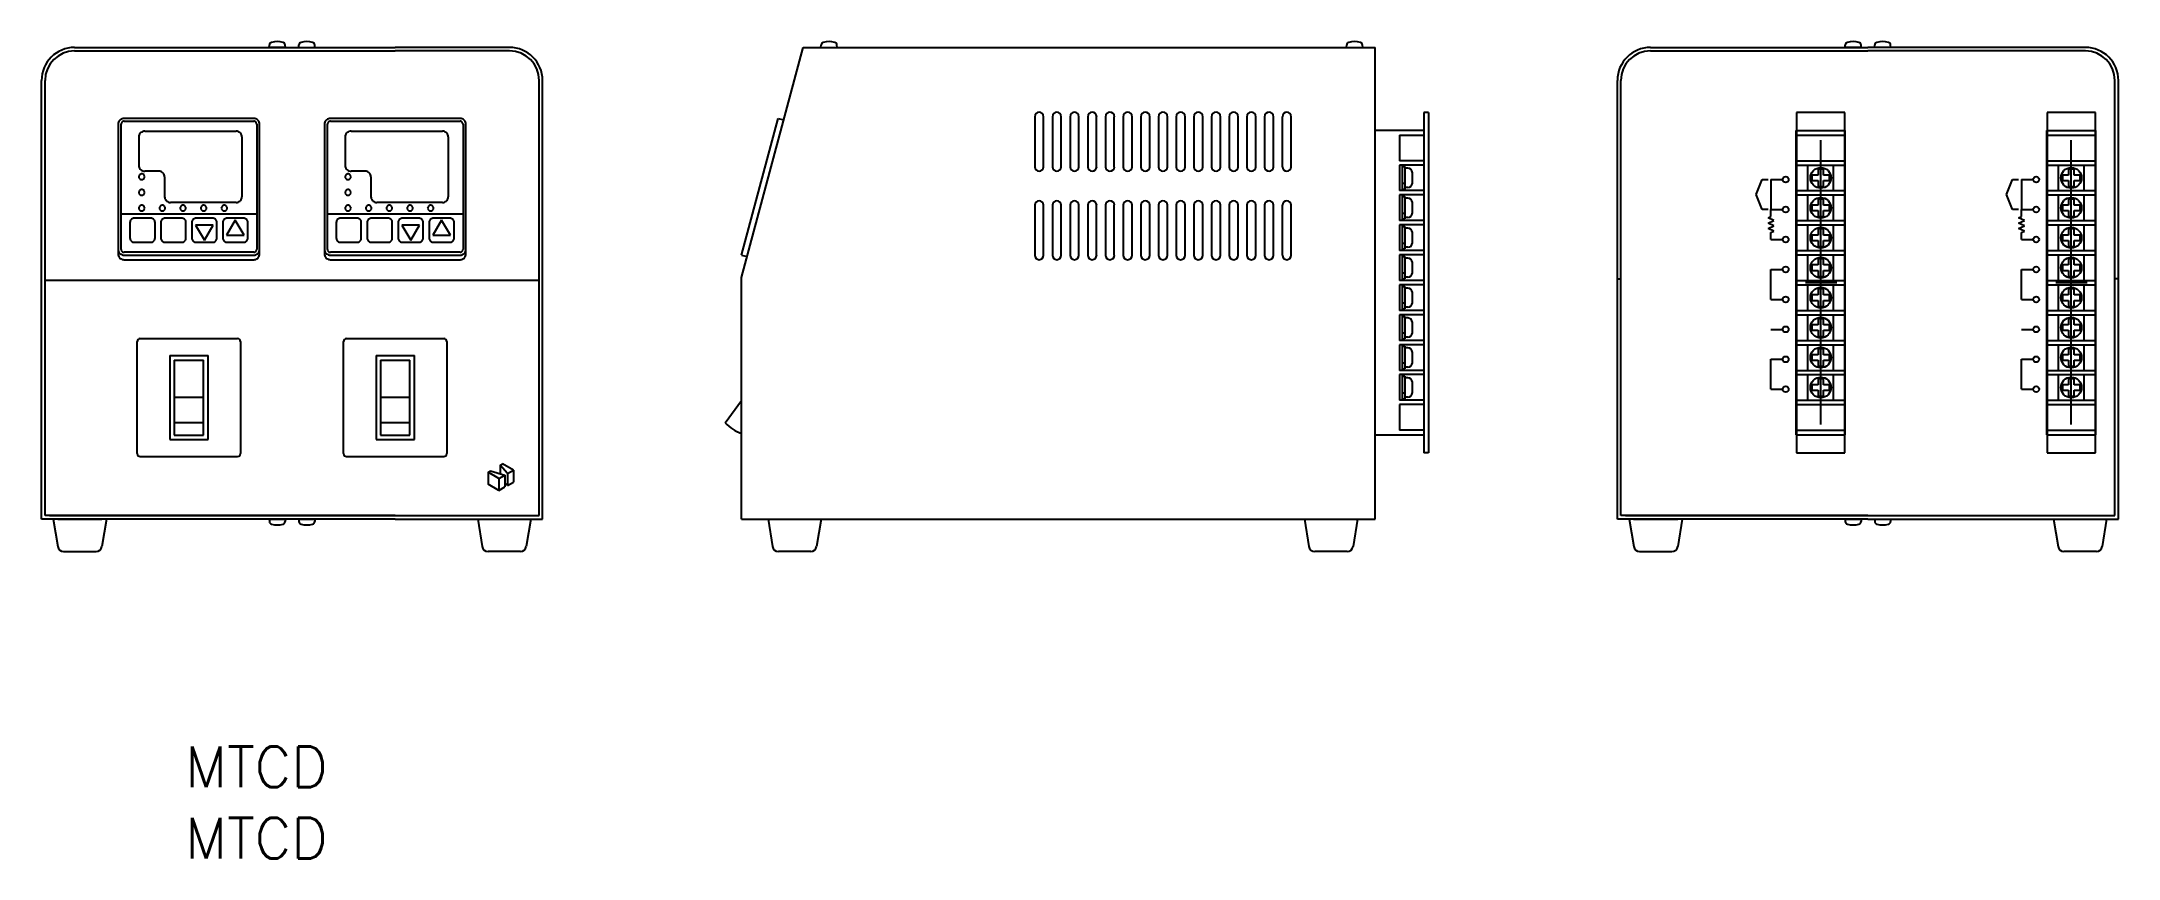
# Model space of a CAD drawing. Extents: x 3684 to 4389, y 2728 to 3005.
import ezdxf

# ---------------------------------------------------------------- set-up
doc = ezdxf.new("R2010")
doc.units = 0
doc.layers.get('0').update_dxf_attribs({"linetype": 'CONTINUOUS'})
doc.layers.add('CENTER', color=1, linetype='CONTINUOUS')
doc.styles.get("Standard").update_dxf_attribs({"font": 'txt.shx'})

msp = doc.modelspace()

# ---------------------------------------------------------------- texts
for p in [(3733.26, 2752.47), (3733.26, 2728.27)]:
    msp.add_text('MTCD', height=13.749).set_placement(p)

# ---------------------------------------------------------------- linework, layer by layer
at = {"color": 7, "linetype": 'CONTINUOUS'}
for p, q in [((3695.68, 3003.42), (3804.48, 3003.42)), ((3695.68, 3002.22), (3804.48, 3002.22)), ((3761.73, 3003.42), (3761.81, 3004.27)), ((3767.23, 3003.42), (3761.73, 3003.42)), ((3767.23, 3003.42), (3767.16, 3004.27)), ((3771.73, 3003.42), (3771.81, 3004.27)), ((3777.23, 3003.42), (3777.16, 3004.27)), ((3843.28, 3003.42), (3804.48, 3003.42)), ((3843.28, 3002.22), (3804.48, 3002.22)), ((3921.97, 2925.42), (3942.87, 3003.42)), ((3942.87, 3003.42), (4136.97, 3003.42)), ((3948.92, 3003.42), (3948.99, 3004.27)), ((3954.42, 3003.42), (3954.34, 3004.27)), ((4127.22, 3003.42), (4127.29, 3004.27)), ((4132.72, 3003.42), (4132.64, 3004.27)), ((4136.97, 2843.42), (4136.97, 3003.42)), ((4230.34, 3003.42), (4304.14, 3003.42)), ((4230.34, 3002.22), (4304.14, 3002.22)), ((4296.39, 3003.42), (4296.47, 3004.27)), ((4301.89, 3003.42), (4296.39, 3003.42)), ((4301.89, 3003.42), (4301.82, 3004.27)), ((4377.94, 3003.42), (4304.14, 3003.42)), ((4377.94, 3002.22), (4304.14, 3002.22)), ((4306.39, 3003.42), (4306.47, 3004.27)), ((4311.89, 3003.42), (4306.39, 3003.42)), ((4311.89, 3003.42), (4311.82, 3004.27)), ((3684.48, 2843.42), (3684.48, 2992.22)), ((3685.68, 2844.62), (3685.68, 2992.22)), ((3853.28, 2844.62), (3853.28, 2992.22)), ((3854.48, 2843.42), (3854.48, 2992.22)), ((4219.14, 2843.42), (4219.14, 2992.22)), ((4220.34, 2844.62), (4220.34, 2992.22)), ((4387.94, 2844.62), (4387.94, 2992.22)), ((4389.14, 2843.42), (4389.14, 2992.22)), ((4155.07, 2981.37), (4153.47, 2981.37)), ((4153.47, 2981.37), (4153.47, 2865.87)), ((4155.07, 2981.37), (4155.07, 2865.87)), ((4279.94, 2981.37), (4279.94, 2865.87)), ((4296.34, 2981.37), (4279.94, 2981.37)), ((4296.34, 2865.87), (4296.34, 2981.37)), ((4364.94, 2981.37), (4364.94, 2865.87)), ((4381.34, 2981.37), (4364.94, 2981.37)), ((4381.34, 2865.87), (4381.34, 2981.37)), ((3710.52, 2977.74), (3710.48, 2977.4)), ((3710.48, 2977.4), (3710.48, 2933.35)), ((3710.61, 2978.06), (3710.52, 2977.74)), ((3710.75, 2978.37), (3710.61, 2978.06)), ((3710.95, 2978.65), (3710.75, 2978.37)), ((3711.2, 2978.88), (3710.95, 2978.65)), ((3711.48, 2979.08), (3711.2, 2978.88)), ((3711.8, 2979.22), (3711.48, 2979.08)), ((3711.5, 2977.57), (3711.48, 2977.4)), ((3711.48, 2934.9), (3711.48, 2977.4)), ((3711.54, 2977.73), (3711.5, 2977.57)), ((3711.62, 2977.89), (3711.54, 2977.73)), ((3711.72, 2978.02), (3711.62, 2977.89)), ((3711.84, 2978.14), (3711.72, 2978.02)), ((3712.14, 2979.31), (3711.8, 2979.22)), ((3711.98, 2978.24), (3711.84, 2978.14)), ((3712.14, 2978.31), (3711.98, 2978.24)), ((3712.48, 2979.34), (3712.14, 2979.31)), ((3712.31, 2978.36), (3712.14, 2978.31)), ((3712.48, 2978.37), (3712.31, 2978.36)), ((3756.48, 2979.34), (3712.48, 2979.34)), ((3712.48, 2978.37), (3756.48, 2978.37)), ((3717.61, 2973.72), (3717.52, 2973.39)), ((3717.75, 2974.02), (3717.61, 2973.72)), ((3717.95, 2974.3), (3717.75, 2974.02)), ((3718.2, 2974.54), (3717.95, 2974.3)), ((3718.48, 2974.73), (3718.2, 2974.54)), ((3718.8, 2974.87), (3718.48, 2974.73)), ((3719.14, 2974.96), (3718.8, 2974.87)), ((3719.48, 2974.99), (3719.14, 2974.96)), ((3719.48, 2974.99), (3750.48, 2974.99)), ((3750.83, 2974.96), (3750.48, 2974.99)), ((3751.17, 2974.87), (3750.83, 2974.96)), ((3751.48, 2974.73), (3751.17, 2974.87)), ((3751.77, 2974.54), (3751.48, 2974.73)), ((3752.02, 2974.3), (3751.77, 2974.54)), ((3752.22, 2974.02), (3752.02, 2974.3)), ((3752.36, 2973.72), (3752.22, 2974.02)), ((3752.45, 2973.39), (3752.36, 2973.72)), ((3756.83, 2979.31), (3756.48, 2979.34)), ((3756.66, 2978.36), (3756.48, 2978.37)), ((3756.83, 2978.31), (3756.66, 2978.36)), ((3757.17, 2979.22), (3756.83, 2979.31)), ((3756.98, 2978.24), (3756.83, 2978.31)), ((3757.13, 2978.14), (3756.98, 2978.24)), ((3757.25, 2978.02), (3757.13, 2978.14)), ((3757.48, 2979.08), (3757.17, 2979.22)), ((3757.35, 2977.89), (3757.25, 2978.02)), ((3757.42, 2977.73), (3757.35, 2977.89)), ((3757.47, 2977.57), (3757.42, 2977.73)), ((3757.48, 2977.4), (3757.47, 2977.57)), ((3757.77, 2978.88), (3757.48, 2979.08)), ((3757.48, 2977.4), (3757.48, 2934.9)), ((3758.02, 2978.65), (3757.77, 2978.88)), ((3758.22, 2978.37), (3758.02, 2978.65)), ((3758.36, 2978.06), (3758.22, 2978.37)), ((3758.45, 2977.74), (3758.36, 2978.06)), ((3758.48, 2977.4), (3758.45, 2977.74)), ((3758.48, 2933.35), (3758.48, 2977.4)), ((3780.51, 2977.74), (3780.48, 2977.4)), ((3780.48, 2977.4), (3780.48, 2933.35)), ((3780.61, 2978.06), (3780.51, 2977.74)), ((3780.75, 2978.37), (3780.61, 2978.06)), ((3780.95, 2978.65), (3780.75, 2978.37)), ((3781.2, 2978.88), (3780.95, 2978.65)), ((3781.48, 2979.08), (3781.2, 2978.88)), ((3781.8, 2979.22), (3781.48, 2979.08)), ((3781.5, 2977.57), (3781.48, 2977.4)), ((3781.48, 2934.9), (3781.48, 2977.4)), ((3781.54, 2977.73), (3781.5, 2977.57)), ((3781.62, 2977.89), (3781.54, 2977.73)), ((3781.72, 2978.02), (3781.62, 2977.89)), ((3781.84, 2978.14), (3781.72, 2978.02)), ((3782.14, 2979.31), (3781.8, 2979.22)), ((3781.98, 2978.24), (3781.84, 2978.14)), ((3782.14, 2978.31), (3781.98, 2978.24)), ((3782.48, 2979.34), (3782.14, 2979.31)), ((3782.31, 2978.36), (3782.14, 2978.31)), ((3782.48, 2978.37), (3782.31, 2978.36)), ((3826.48, 2979.34), (3782.48, 2979.34)), ((3782.48, 2978.37), (3826.48, 2978.37)), ((3787.61, 2973.72), (3787.51, 2973.39)), ((3787.75, 2974.02), (3787.61, 2973.72)), ((3787.95, 2974.3), (3787.75, 2974.02)), ((3788.2, 2974.54), (3787.95, 2974.3)), ((3788.48, 2974.73), (3788.2, 2974.54)), ((3788.8, 2974.87), (3788.48, 2974.73)), ((3789.14, 2974.96), (3788.8, 2974.87)), ((3789.48, 2974.99), (3789.14, 2974.96)), ((3789.48, 2974.99), (3820.48, 2974.99)), ((3820.83, 2974.96), (3820.48, 2974.99)), ((3821.17, 2974.87), (3820.83, 2974.96)), ((3821.48, 2974.73), (3821.17, 2974.87)), ((3821.77, 2974.54), (3821.48, 2974.73)), ((3822.02, 2974.3), (3821.77, 2974.54)), ((3822.22, 2974.02), (3822.02, 2974.3)), ((3822.36, 2973.72), (3822.22, 2974.02)), ((3822.45, 2973.39), (3822.36, 2973.72)), ((3826.83, 2979.31), (3826.48, 2979.34)), ((3826.66, 2978.36), (3826.48, 2978.37)), ((3826.83, 2978.31), (3826.66, 2978.36)), ((3827.17, 2979.22), (3826.83, 2979.31)), ((3826.98, 2978.24), (3826.83, 2978.31)), ((3827.13, 2978.14), (3826.98, 2978.24)), ((3827.25, 2978.02), (3827.13, 2978.14)), ((3827.48, 2979.08), (3827.17, 2979.22)), ((3827.35, 2977.89), (3827.25, 2978.02)), ((3827.42, 2977.73), (3827.35, 2977.89)), ((3827.47, 2977.57), (3827.42, 2977.73)), ((3827.48, 2977.4), (3827.47, 2977.57)), ((3827.77, 2978.88), (3827.48, 2979.08)), ((3827.48, 2977.4), (3827.48, 2934.9)), ((3828.02, 2978.65), (3827.77, 2978.88)), ((3828.22, 2978.37), (3828.02, 2978.65)), ((3828.36, 2978.06), (3828.22, 2978.37)), ((3828.45, 2977.74), (3828.36, 2978.06)), ((3828.48, 2977.4), (3828.45, 2977.74)), ((3828.48, 2933.35), (3828.48, 2977.4)), ((3921.99, 2932.97), (3934.41, 2979.34)), ((3934.41, 2979.34), (3936.28, 2978.84)), ((4021.46, 2979.92), (4021.46, 2962.92)), ((4024.47, 2962.92), (4024.47, 2979.92)), ((4027.46, 2979.92), (4027.46, 2962.92)), ((4030.47, 2962.92), (4030.47, 2979.92)), ((4033.46, 2979.92), (4033.46, 2962.92)), ((4036.47, 2962.92), (4036.47, 2979.92)), ((4039.46, 2979.92), (4039.46, 2962.92)), ((4042.46, 2962.92), (4042.46, 2979.92)), ((4045.46, 2979.92), (4045.46, 2962.92)), ((4048.46, 2962.92), (4048.46, 2979.92)), ((4051.46, 2979.92), (4051.46, 2962.92)), ((4054.46, 2962.92), (4054.46, 2979.92)), ((4057.47, 2979.92), (4057.47, 2962.92)), ((4060.46, 2962.92), (4060.46, 2979.92)), ((4063.47, 2979.92), (4063.47, 2962.92)), ((4066.46, 2962.92), (4066.46, 2979.92)), ((4069.47, 2979.92), (4069.47, 2962.92)), ((4072.46, 2962.92), (4072.46, 2979.92)), ((4075.46, 2979.92), (4075.46, 2962.92)), ((4078.46, 2962.92), (4078.46, 2979.92)), ((4081.46, 2979.92), (4081.46, 2962.92)), ((4084.46, 2962.92), (4084.46, 2979.92)), ((4087.46, 2979.92), (4087.46, 2962.92)), ((4090.47, 2962.92), (4090.47, 2979.92)), ((4093.46, 2979.92), (4093.46, 2962.92)), ((4096.47, 2962.92), (4096.47, 2979.92)), ((4099.46, 2979.92), (4099.46, 2962.92)), ((4102.47, 2962.92), (4102.47, 2979.92)), ((4105.46, 2979.92), (4105.46, 2962.92)), ((4108.46, 2962.92), (4108.46, 2979.92)), ((4153.47, 2975.29), (4136.97, 2975.29)), ((4145.27, 2973.69), (4145.27, 2964.99)), ((4145.27, 2973.69), (4153.47, 2973.69)), ((4153.47, 2975.29), (4153.47, 2973.69)), ((4279.84, 2975.29), (4296.44, 2975.29)), ((4279.84, 2871.95), (4279.84, 2975.29)), ((4279.84, 2973.69), (4296.44, 2973.69)), ((4296.44, 2871.95), (4296.44, 2975.29)), ((4364.84, 2975.29), (4381.44, 2975.29)), ((4364.84, 2871.95), (4364.84, 2975.29)), ((4364.84, 2973.69), (4381.44, 2973.69)), ((4381.44, 2871.95), (4381.44, 2975.29)), ((3717.52, 2973.39), (3717.48, 2973.06)), ((3717.48, 2973.06), (3717.48, 2963.4)), ((3752.48, 2973.06), (3752.45, 2973.39)), ((3752.48, 2973.06), (3752.48, 2952.77)), ((3787.51, 2973.39), (3787.48, 2973.06)), ((3787.48, 2973.06), (3787.48, 2963.4)), ((3822.48, 2973.06), (3822.45, 2973.39)), ((3822.48, 2973.06), (3822.48, 2952.77)), ((3717.48, 2963.4), (3717.52, 2963.06)), ((3717.5, 2959.7), (3717.48, 2959.53)), ((3717.54, 2959.86), (3717.5, 2959.7)), ((3717.52, 2963.06), (3717.61, 2962.74)), ((3717.62, 2960.02), (3717.54, 2959.86)), ((3717.61, 2962.74), (3717.75, 2962.43)), ((3717.72, 2960.16), (3717.62, 2960.02)), ((3717.84, 2960.27), (3717.72, 2960.16)), ((3717.75, 2962.43), (3717.95, 2962.16)), ((3717.98, 2960.37), (3717.84, 2960.27)), ((3717.95, 2962.16), (3718.2, 2961.92)), ((3718.14, 2960.44), (3717.98, 2960.37)), ((3718.31, 2960.49), (3718.14, 2960.44)), ((3718.2, 2961.92), (3718.48, 2961.72)), ((3718.48, 2960.5), (3718.31, 2960.49)), ((3718.48, 2961.72), (3718.8, 2961.58)), ((3718.66, 2960.49), (3718.48, 2960.5)), ((3718.83, 2960.44), (3718.66, 2960.49)), ((3718.8, 2961.58), (3719.14, 2961.5)), ((3718.98, 2960.37), (3718.83, 2960.44)), ((3719.13, 2960.27), (3718.98, 2960.37)), ((3719.25, 2960.16), (3719.13, 2960.27)), ((3719.14, 2961.5), (3719.48, 2961.47)), ((3719.35, 2960.02), (3719.25, 2960.16)), ((3719.42, 2959.86), (3719.35, 2960.02)), ((3719.47, 2959.7), (3719.42, 2959.86)), ((3719.48, 2959.53), (3719.47, 2959.7)), ((3724.23, 2961.47), (3719.48, 2961.47)), ((3724.58, 2961.44), (3724.23, 2961.47)), ((3724.92, 2961.35), (3724.58, 2961.44)), ((3725.23, 2961.21), (3724.92, 2961.35)), ((3725.52, 2961.01), (3725.23, 2961.21)), ((3725.77, 2960.78), (3725.52, 2961.01)), ((3725.97, 2960.5), (3725.77, 2960.78)), ((3726.11, 2960.19), (3725.97, 2960.5)), ((3726.2, 2959.87), (3726.11, 2960.19)), ((3726.23, 2959.53), (3726.2, 2959.87)), ((3787.48, 2963.4), (3787.51, 2963.06)), ((3787.5, 2959.7), (3787.48, 2959.53)), ((3787.54, 2959.86), (3787.5, 2959.7)), ((3787.51, 2963.06), (3787.61, 2962.74)), ((3787.62, 2960.02), (3787.54, 2959.86)), ((3787.61, 2962.74), (3787.75, 2962.43)), ((3787.72, 2960.16), (3787.62, 2960.02)), ((3787.84, 2960.27), (3787.72, 2960.16)), ((3787.75, 2962.43), (3787.95, 2962.16)), ((3787.98, 2960.37), (3787.84, 2960.27)), ((3787.95, 2962.16), (3788.2, 2961.92)), ((3788.14, 2960.44), (3787.98, 2960.37)), ((3788.31, 2960.49), (3788.14, 2960.44)), ((3788.2, 2961.92), (3788.48, 2961.72)), ((3788.48, 2960.5), (3788.31, 2960.49)), ((3788.48, 2961.72), (3788.8, 2961.58)), ((3788.66, 2960.49), (3788.48, 2960.5)), ((3788.83, 2960.44), (3788.66, 2960.49)), ((3788.8, 2961.58), (3789.14, 2961.5)), ((3788.98, 2960.37), (3788.83, 2960.44)), ((3789.13, 2960.27), (3788.98, 2960.37)), ((3789.25, 2960.16), (3789.13, 2960.27)), ((3789.14, 2961.5), (3789.48, 2961.47)), ((3789.35, 2960.02), (3789.25, 2960.16)), ((3789.42, 2959.86), (3789.35, 2960.02)), ((3789.47, 2959.7), (3789.42, 2959.86)), ((3789.48, 2959.53), (3789.47, 2959.7)), ((3794.23, 2961.47), (3789.48, 2961.47)), ((3794.58, 2961.44), (3794.23, 2961.47)), ((3794.92, 2961.35), (3794.58, 2961.44)), ((3795.23, 2961.21), (3794.92, 2961.35)), ((3795.52, 2961.01), (3795.23, 2961.21)), ((3795.77, 2960.78), (3795.52, 2961.01)), ((3795.97, 2960.5), (3795.77, 2960.78)), ((3796.11, 2960.19), (3795.97, 2960.5)), ((3796.2, 2959.87), (3796.11, 2960.19)), ((3796.23, 2959.53), (3796.2, 2959.87)), ((4153.47, 2964.99), (4145.27, 2964.99)), ((4145.27, 2963.53), (4145.27, 2954.83)), ((4153.47, 2963.53), (4145.27, 2963.53)), ((4146.07, 2963.53), (4146.07, 2954.83)), ((4146.07, 2962.98), (4147.07, 2962.98)), ((4147.07, 2962.98), (4147.07, 2955.38)), ((4148.07, 2962.43), (4147.07, 2962.43)), ((4149.57, 2957.43), (4149.57, 2960.93)), ((4153.47, 2964.99), (4153.47, 2963.53)), ((4279.84, 2964.99), (4296.44, 2964.99)), ((4279.84, 2963.53), (4296.44, 2963.53)), ((4283.79, 2954.83), (4283.79, 2963.53)), ((4287.22, 2960.1), (4285.16, 2960.1)), ((4285.16, 2960.1), (4285.16, 2958.26)), ((4287.22, 2962.16), (4287.22, 2960.1)), ((4289.06, 2962.16), (4287.22, 2962.16)), ((4289.06, 2960.1), (4289.06, 2962.16)), ((4291.12, 2960.1), (4289.06, 2960.1)), ((4291.12, 2958.26), (4291.12, 2960.1)), ((4292.49, 2954.83), (4292.49, 2963.53)), ((4364.84, 2964.99), (4381.44, 2964.99)), ((4364.84, 2963.53), (4381.44, 2963.53)), ((4368.79, 2954.83), (4368.79, 2963.53)), ((4372.22, 2960.1), (4370.16, 2960.1)), ((4370.16, 2960.1), (4370.16, 2958.26)), ((4372.22, 2962.16), (4372.22, 2960.1)), ((4374.06, 2962.16), (4372.22, 2962.16)), ((4374.06, 2960.1), (4374.06, 2962.16)), ((4376.12, 2960.1), (4374.06, 2960.1)), ((4376.12, 2958.26), (4376.12, 2960.1)), ((4377.49, 2954.83), (4377.49, 2963.53)), ((3717.48, 2959.53), (3717.5, 2959.37)), ((3717.5, 2954.39), (3717.48, 2954.22)), ((3717.48, 2954.22), (3717.5, 2954.05)), ((3717.5, 2959.37), (3717.54, 2959.2)), ((3717.54, 2954.55), (3717.5, 2954.39)), ((3717.5, 2954.05), (3717.54, 2953.89)), ((3717.54, 2959.2), (3717.62, 2959.05)), ((3717.62, 2954.7), (3717.54, 2954.55)), ((3717.54, 2953.89), (3717.62, 2953.74)), ((3717.62, 2959.05), (3717.72, 2958.91)), ((3717.72, 2954.84), (3717.62, 2954.7)), ((3717.62, 2953.74), (3717.72, 2953.6)), ((3717.72, 2958.91), (3717.84, 2958.79)), ((3717.84, 2954.96), (3717.72, 2954.84)), ((3717.72, 2953.6), (3717.84, 2953.48)), ((3717.84, 2958.79), (3717.98, 2958.7)), ((3717.98, 2955.06), (3717.84, 2954.96)), ((3717.84, 2953.48), (3717.98, 2953.39)), ((3717.98, 2958.7), (3718.14, 2958.63)), ((3718.14, 2955.13), (3717.98, 2955.06)), ((3717.98, 2953.39), (3718.14, 2953.31)), ((3718.14, 2958.63), (3718.31, 2958.58)), ((3718.31, 2955.17), (3718.14, 2955.13)), ((3718.14, 2953.31), (3718.31, 2953.27)), ((3718.31, 2958.58), (3718.48, 2958.57)), ((3718.48, 2955.19), (3718.31, 2955.17)), ((3718.31, 2953.27), (3718.48, 2953.26)), ((3718.48, 2958.57), (3718.66, 2958.58)), ((3718.66, 2955.17), (3718.48, 2955.19)), ((3718.48, 2953.26), (3718.66, 2953.27)), ((3718.66, 2958.58), (3718.83, 2958.63)), ((3718.83, 2955.13), (3718.66, 2955.17)), ((3718.66, 2953.27), (3718.83, 2953.31)), ((3718.83, 2958.63), (3718.98, 2958.7)), ((3718.98, 2955.06), (3718.83, 2955.13)), ((3718.83, 2953.31), (3718.98, 2953.39)), ((3718.98, 2958.7), (3719.13, 2958.79)), ((3719.13, 2954.96), (3718.98, 2955.06)), ((3718.98, 2953.39), (3719.13, 2953.48)), ((3719.13, 2958.79), (3719.25, 2958.91)), ((3719.25, 2954.84), (3719.13, 2954.96)), ((3719.13, 2953.48), (3719.25, 2953.6)), ((3719.25, 2958.91), (3719.35, 2959.05)), ((3719.35, 2954.7), (3719.25, 2954.84)), ((3719.25, 2953.6), (3719.35, 2953.74)), ((3719.35, 2959.05), (3719.42, 2959.2)), ((3719.42, 2954.55), (3719.35, 2954.7)), ((3719.35, 2953.74), (3719.42, 2953.89)), ((3719.42, 2959.2), (3719.47, 2959.37)), ((3719.47, 2954.39), (3719.42, 2954.55)), ((3719.42, 2953.89), (3719.47, 2954.05)), ((3719.47, 2959.37), (3719.48, 2959.53)), ((3719.48, 2954.22), (3719.47, 2954.39)), ((3719.47, 2954.05), (3719.48, 2954.22)), ((3726.23, 2959.53), (3726.23, 2952.77)), ((3726.23, 2952.77), (3726.27, 2952.44)), ((3752.45, 2952.44), (3752.48, 2952.77)), ((3787.48, 2959.53), (3787.5, 2959.37)), ((3787.5, 2954.39), (3787.48, 2954.22)), ((3787.48, 2954.22), (3787.5, 2954.05)), ((3787.5, 2959.37), (3787.54, 2959.2)), ((3787.54, 2954.55), (3787.5, 2954.39)), ((3787.5, 2954.05), (3787.54, 2953.89)), ((3787.54, 2959.2), (3787.62, 2959.05)), ((3787.62, 2954.7), (3787.54, 2954.55)), ((3787.54, 2953.89), (3787.62, 2953.74)), ((3787.62, 2959.05), (3787.72, 2958.91)), ((3787.72, 2954.84), (3787.62, 2954.7)), ((3787.62, 2953.74), (3787.72, 2953.6)), ((3787.72, 2958.91), (3787.84, 2958.79)), ((3787.84, 2954.96), (3787.72, 2954.84)), ((3787.72, 2953.6), (3787.84, 2953.48)), ((3787.84, 2958.79), (3787.98, 2958.7)), ((3787.98, 2955.06), (3787.84, 2954.96)), ((3787.84, 2953.48), (3787.98, 2953.39)), ((3787.98, 2958.7), (3788.14, 2958.63)), ((3788.14, 2955.13), (3787.98, 2955.06)), ((3787.98, 2953.39), (3788.14, 2953.31)), ((3788.14, 2958.63), (3788.31, 2958.58)), ((3788.31, 2955.17), (3788.14, 2955.13)), ((3788.14, 2953.31), (3788.31, 2953.27)), ((3788.31, 2958.58), (3788.48, 2958.57)), ((3788.48, 2955.19), (3788.31, 2955.17)), ((3788.31, 2953.27), (3788.48, 2953.26)), ((3788.48, 2958.57), (3788.66, 2958.58)), ((3788.66, 2955.17), (3788.48, 2955.19)), ((3788.48, 2953.26), (3788.66, 2953.27)), ((3788.66, 2958.58), (3788.83, 2958.63)), ((3788.83, 2955.13), (3788.66, 2955.17)), ((3788.66, 2953.27), (3788.83, 2953.31)), ((3788.83, 2958.63), (3788.98, 2958.7)), ((3788.98, 2955.06), (3788.83, 2955.13)), ((3788.83, 2953.31), (3788.98, 2953.39)), ((3788.98, 2958.7), (3789.13, 2958.79)), ((3789.13, 2954.96), (3788.98, 2955.06)), ((3788.98, 2953.39), (3789.13, 2953.48)), ((3789.13, 2958.79), (3789.25, 2958.91)), ((3789.25, 2954.84), (3789.13, 2954.96)), ((3789.13, 2953.48), (3789.25, 2953.6)), ((3789.25, 2958.91), (3789.35, 2959.05)), ((3789.35, 2954.7), (3789.25, 2954.84)), ((3789.25, 2953.6), (3789.35, 2953.74)), ((3789.35, 2959.05), (3789.42, 2959.2)), ((3789.42, 2954.55), (3789.35, 2954.7)), ((3789.35, 2953.74), (3789.42, 2953.89)), ((3789.42, 2959.2), (3789.47, 2959.37)), ((3789.47, 2954.39), (3789.42, 2954.55)), ((3789.42, 2953.89), (3789.47, 2954.05)), ((3789.47, 2959.37), (3789.48, 2959.53)), ((3789.48, 2954.22), (3789.47, 2954.39)), ((3789.47, 2954.05), (3789.48, 2954.22)), ((3796.23, 2959.53), (3796.23, 2952.77)), ((3796.23, 2952.77), (3796.27, 2952.44)), ((3822.45, 2952.44), (3822.48, 2952.77)), ((4153.47, 2954.83), (4145.27, 2954.83)), ((4145.27, 2953.37), (4145.27, 2944.67)), ((4153.47, 2953.37), (4145.27, 2953.37)), ((4146.07, 2957.39), (4147.07, 2957.39)), ((4146.07, 2955.38), (4147.07, 2955.38)), ((4146.07, 2953.37), (4146.07, 2944.67)), ((4146.07, 2952.82), (4147.07, 2952.82)), ((4148.07, 2955.93), (4147.07, 2955.93)), ((4147.07, 2952.82), (4147.07, 2945.22)), ((4153.47, 2954.83), (4153.47, 2953.37)), ((4266.21, 2953.5), (4268.24, 2958.58)), ((4268.24, 2948.42), (4266.21, 2953.5)), ((4268.24, 2958.58), (4270.24, 2958.58)), ((4271.24, 2958.58), (4275.24, 2958.58)), ((4271.24, 2958.58), (4271.24, 2948.42)), ((4279.84, 2954.83), (4296.44, 2954.83)), ((4279.84, 2953.37), (4296.44, 2953.37)), ((4283.79, 2944.67), (4283.79, 2953.37)), ((4285.16, 2958.26), (4287.22, 2958.26)), ((4287.22, 2958.26), (4287.22, 2956.2)), ((4287.22, 2956.2), (4289.06, 2956.2)), ((4289.06, 2956.2), (4289.06, 2958.26)), ((4289.06, 2958.26), (4291.12, 2958.26)), ((4292.49, 2944.67), (4292.49, 2953.37)), ((4351.21, 2953.5), (4353.24, 2958.58)), ((4353.24, 2948.42), (4351.21, 2953.5)), ((4353.24, 2958.58), (4355.24, 2958.58)), ((4356.24, 2958.58), (4360.24, 2958.58)), ((4356.24, 2958.58), (4356.24, 2948.42)), ((4364.84, 2954.83), (4381.44, 2954.83)), ((4364.84, 2953.37), (4381.44, 2953.37)), ((4368.79, 2944.67), (4368.79, 2953.37)), ((4370.16, 2958.26), (4372.22, 2958.26)), ((4372.22, 2958.26), (4372.22, 2956.2)), ((4372.22, 2956.2), (4374.06, 2956.2)), ((4374.06, 2956.2), (4374.06, 2958.26)), ((4374.06, 2958.26), (4376.12, 2958.26)), ((4377.49, 2944.67), (4377.49, 2953.37)), ((3711.48, 2946.98), (3757.48, 2946.98)), ((3715.72, 2945.51), (3715.47, 2945.44)), ((3715.98, 2945.53), (3715.72, 2945.51)), ((3721.48, 2945.53), (3715.98, 2945.53)), ((3717.5, 2949.08), (3717.48, 2948.91)), ((3717.48, 2948.91), (3717.5, 2948.74)), ((3717.54, 2949.24), (3717.5, 2949.08)), ((3717.5, 2948.74), (3717.54, 2948.58)), ((3717.62, 2949.39), (3717.54, 2949.24)), ((3717.54, 2948.58), (3717.62, 2948.43)), ((3717.72, 2949.53), (3717.62, 2949.39)), ((3717.62, 2948.43), (3717.72, 2948.29)), ((3717.84, 2949.65), (3717.72, 2949.53)), ((3717.72, 2948.29), (3717.84, 2948.17)), ((3717.98, 2949.75), (3717.84, 2949.65)), ((3717.84, 2948.17), (3717.98, 2948.07)), ((3718.14, 2949.82), (3717.98, 2949.75)), ((3717.98, 2948.07), (3718.14, 2948)), ((3718.31, 2949.86), (3718.14, 2949.82)), ((3718.14, 2948), (3718.31, 2947.96)), ((3718.48, 2949.87), (3718.31, 2949.86)), ((3718.31, 2947.96), (3718.48, 2947.94)), ((3718.66, 2949.86), (3718.48, 2949.87)), ((3718.48, 2947.94), (3718.66, 2947.96)), ((3718.83, 2949.82), (3718.66, 2949.86)), ((3718.66, 2947.96), (3718.83, 2948)), ((3718.98, 2949.75), (3718.83, 2949.82)), ((3718.83, 2948), (3718.98, 2948.07)), ((3719.13, 2949.65), (3718.98, 2949.75)), ((3718.98, 2948.07), (3719.13, 2948.17)), ((3719.25, 2949.53), (3719.13, 2949.65)), ((3719.13, 2948.17), (3719.25, 2948.29)), ((3719.35, 2949.39), (3719.25, 2949.53)), ((3719.25, 2948.29), (3719.35, 2948.43)), ((3719.42, 2949.24), (3719.35, 2949.39)), ((3719.35, 2948.43), (3719.42, 2948.58)), ((3719.47, 2949.08), (3719.42, 2949.24)), ((3719.42, 2948.58), (3719.47, 2948.74)), ((3719.48, 2948.91), (3719.47, 2949.08)), ((3719.47, 2948.74), (3719.48, 2948.91)), ((3721.75, 2945.51), (3721.48, 2945.53)), ((3722, 2945.44), (3721.75, 2945.51)), ((3724.5, 2949.08), (3724.48, 2948.91)), ((3724.48, 2948.91), (3724.5, 2948.74)), ((3724.54, 2949.24), (3724.5, 2949.08)), ((3724.5, 2948.74), (3724.54, 2948.58)), ((3724.62, 2949.39), (3724.54, 2949.24)), ((3724.54, 2948.58), (3724.62, 2948.43)), ((3724.72, 2949.53), (3724.62, 2949.39)), ((3724.62, 2948.43), (3724.72, 2948.29)), ((3724.84, 2949.65), (3724.72, 2949.53)), ((3724.72, 2948.29), (3724.84, 2948.17)), ((3724.98, 2949.75), (3724.84, 2949.65)), ((3724.84, 2948.17), (3724.98, 2948.07)), ((3725.14, 2949.82), (3724.98, 2949.75)), ((3724.98, 2948.07), (3725.14, 2948)), ((3725.31, 2949.86), (3725.14, 2949.82)), ((3725.14, 2948), (3725.31, 2947.96)), ((3725.48, 2949.87), (3725.31, 2949.86)), ((3725.31, 2947.96), (3725.48, 2947.94)), ((3725.66, 2949.86), (3725.48, 2949.87)), ((3725.48, 2947.94), (3725.66, 2947.96)), ((3725.83, 2949.82), (3725.66, 2949.86)), ((3725.66, 2947.96), (3725.83, 2948)), ((3725.98, 2949.75), (3725.83, 2949.82)), ((3725.83, 2948), (3725.98, 2948.07)), ((3726.22, 2945.51), (3725.97, 2945.44)), ((3726.13, 2949.65), (3725.98, 2949.75)), ((3725.98, 2948.07), (3726.13, 2948.17)), ((3726.25, 2949.53), (3726.13, 2949.65)), ((3726.13, 2948.17), (3726.25, 2948.29)), ((3726.48, 2945.53), (3726.22, 2945.51)), ((3726.35, 2949.39), (3726.25, 2949.53)), ((3726.25, 2948.29), (3726.35, 2948.43)), ((3726.27, 2952.44), (3726.36, 2952.11)), ((3726.42, 2949.24), (3726.35, 2949.39)), ((3726.35, 2948.43), (3726.42, 2948.58)), ((3726.36, 2952.11), (3726.5, 2951.81)), ((3726.47, 2949.08), (3726.42, 2949.24)), ((3726.42, 2948.58), (3726.47, 2948.74)), ((3726.48, 2948.91), (3726.47, 2949.08)), ((3726.47, 2948.74), (3726.48, 2948.91)), ((3731.98, 2945.53), (3726.48, 2945.53)), ((3726.5, 2951.81), (3726.7, 2951.53)), ((3726.7, 2951.53), (3726.95, 2951.29)), ((3726.95, 2951.29), (3727.23, 2951.1)), ((3727.23, 2951.1), (3727.55, 2950.96)), ((3727.55, 2950.96), (3727.89, 2950.87)), ((3727.89, 2950.87), (3728.23, 2950.84)), ((3750.48, 2950.84), (3728.23, 2950.84)), ((3731.5, 2949.08), (3731.48, 2948.91)), ((3731.48, 2948.91), (3731.5, 2948.74)), ((3731.54, 2949.24), (3731.5, 2949.08)), ((3731.5, 2948.74), (3731.54, 2948.58)), ((3731.62, 2949.39), (3731.54, 2949.24)), ((3731.54, 2948.58), (3731.62, 2948.43)), ((3731.72, 2949.53), (3731.62, 2949.39)), ((3731.62, 2948.43), (3731.72, 2948.29)), ((3731.84, 2949.65), (3731.72, 2949.53)), ((3731.72, 2948.29), (3731.84, 2948.17)), ((3731.98, 2949.75), (3731.84, 2949.65)), ((3731.84, 2948.17), (3731.98, 2948.07)), ((3732.14, 2949.82), (3731.98, 2949.75)), ((3731.98, 2948.07), (3732.14, 2948)), ((3732.25, 2945.51), (3731.98, 2945.53)), ((3732.31, 2949.86), (3732.14, 2949.82)), ((3732.14, 2948), (3732.31, 2947.96)), ((3732.5, 2945.44), (3732.25, 2945.51)), ((3732.48, 2949.87), (3732.31, 2949.86)), ((3732.31, 2947.96), (3732.48, 2947.94)), ((3732.66, 2949.86), (3732.48, 2949.87)), ((3732.48, 2947.94), (3732.66, 2947.96)), ((3732.83, 2949.82), (3732.66, 2949.86)), ((3732.66, 2947.96), (3732.83, 2948)), ((3732.98, 2949.75), (3732.83, 2949.82)), ((3732.83, 2948), (3732.98, 2948.07)), ((3733.13, 2949.65), (3732.98, 2949.75)), ((3732.98, 2948.07), (3733.13, 2948.17)), ((3733.25, 2949.53), (3733.13, 2949.65)), ((3733.13, 2948.17), (3733.25, 2948.29)), ((3733.35, 2949.39), (3733.25, 2949.53)), ((3733.25, 2948.29), (3733.35, 2948.43)), ((3733.42, 2949.24), (3733.35, 2949.39)), ((3733.35, 2948.43), (3733.42, 2948.58)), ((3733.47, 2949.08), (3733.42, 2949.24)), ((3733.42, 2948.58), (3733.47, 2948.74)), ((3733.48, 2948.91), (3733.47, 2949.08)), ((3733.47, 2948.74), (3733.48, 2948.91)), ((3736.72, 2945.51), (3736.47, 2945.44)), ((3736.98, 2945.53), (3736.72, 2945.51)), ((3742.48, 2945.53), (3736.98, 2945.53)), ((3738.5, 2949.08), (3738.48, 2948.91)), ((3738.48, 2948.91), (3738.5, 2948.74)), ((3738.54, 2949.24), (3738.5, 2949.08)), ((3738.5, 2948.74), (3738.54, 2948.58)), ((3738.62, 2949.39), (3738.54, 2949.24)), ((3738.54, 2948.58), (3738.62, 2948.43)), ((3738.72, 2949.53), (3738.62, 2949.39)), ((3738.62, 2948.43), (3738.72, 2948.29)), ((3738.84, 2949.65), (3738.72, 2949.53)), ((3738.72, 2948.29), (3738.84, 2948.17)), ((3738.98, 2949.75), (3738.84, 2949.65)), ((3738.84, 2948.17), (3738.98, 2948.07)), ((3739.14, 2949.82), (3738.98, 2949.75)), ((3738.98, 2948.07), (3739.14, 2948)), ((3739.31, 2949.86), (3739.14, 2949.82)), ((3739.14, 2948), (3739.31, 2947.96)), ((3739.48, 2949.87), (3739.31, 2949.86)), ((3739.31, 2947.96), (3739.48, 2947.94)), ((3739.66, 2949.86), (3739.48, 2949.87)), ((3739.48, 2947.94), (3739.66, 2947.96)), ((3739.83, 2949.82), (3739.66, 2949.86)), ((3739.66, 2947.96), (3739.83, 2948)), ((3739.98, 2949.75), (3739.83, 2949.82)), ((3739.83, 2948), (3739.98, 2948.07)), ((3740.13, 2949.65), (3739.98, 2949.75)), ((3739.98, 2948.07), (3740.13, 2948.17)), ((3740.25, 2949.53), (3740.13, 2949.65)), ((3740.13, 2948.17), (3740.25, 2948.29)), ((3740.35, 2949.39), (3740.25, 2949.53)), ((3740.25, 2948.29), (3740.35, 2948.43)), ((3740.42, 2949.24), (3740.35, 2949.39)), ((3740.35, 2948.43), (3740.42, 2948.58)), ((3740.47, 2949.08), (3740.42, 2949.24)), ((3740.42, 2948.58), (3740.47, 2948.74)), ((3740.48, 2948.91), (3740.47, 2949.08)), ((3740.47, 2948.74), (3740.48, 2948.91)), ((3742.75, 2945.51), (3742.48, 2945.53)), ((3743, 2945.44), (3742.75, 2945.51)), ((3745.5, 2949.08), (3745.48, 2948.91)), ((3745.48, 2948.91), (3745.5, 2948.74)), ((3745.54, 2949.24), (3745.5, 2949.08)), ((3745.5, 2948.74), (3745.54, 2948.58)), ((3745.62, 2949.39), (3745.54, 2949.24)), ((3745.54, 2948.58), (3745.62, 2948.43)), ((3745.72, 2949.53), (3745.62, 2949.39)), ((3745.62, 2948.43), (3745.72, 2948.29)), ((3745.84, 2949.65), (3745.72, 2949.53)), ((3745.72, 2948.29), (3745.84, 2948.17)), ((3745.98, 2949.75), (3745.84, 2949.65)), ((3745.84, 2948.17), (3745.98, 2948.07)), ((3746.14, 2949.82), (3745.98, 2949.75)), ((3745.98, 2948.07), (3746.14, 2948)), ((3746.31, 2949.86), (3746.14, 2949.82)), ((3746.14, 2948), (3746.31, 2947.96)), ((3746.48, 2949.87), (3746.31, 2949.86)), ((3746.31, 2947.96), (3746.48, 2947.94)), ((3746.66, 2949.86), (3746.48, 2949.87)), ((3746.48, 2947.94), (3746.66, 2947.96)), ((3746.83, 2949.82), (3746.66, 2949.86)), ((3746.66, 2947.96), (3746.83, 2948)), ((3746.98, 2949.75), (3746.83, 2949.82)), ((3746.83, 2948), (3746.98, 2948.07)), ((3747.22, 2945.51), (3746.97, 2945.44)), ((3747.13, 2949.65), (3746.98, 2949.75)), ((3746.98, 2948.07), (3747.13, 2948.17)), ((3747.25, 2949.53), (3747.13, 2949.65)), ((3747.13, 2948.17), (3747.25, 2948.29)), ((3747.48, 2945.53), (3747.22, 2945.51)), ((3747.35, 2949.39), (3747.25, 2949.53)), ((3747.25, 2948.29), (3747.35, 2948.43)), ((3747.42, 2949.24), (3747.35, 2949.39)), ((3747.35, 2948.43), (3747.42, 2948.58)), ((3747.47, 2949.08), (3747.42, 2949.24)), ((3747.42, 2948.58), (3747.47, 2948.74)), ((3747.48, 2948.91), (3747.47, 2949.08)), ((3747.47, 2948.74), (3747.48, 2948.91)), ((3752.98, 2945.53), (3747.48, 2945.53)), ((3750.48, 2950.84), (3750.83, 2950.87)), ((3750.83, 2950.87), (3751.17, 2950.96)), ((3751.17, 2950.96), (3751.48, 2951.1)), ((3751.48, 2951.1), (3751.77, 2951.29)), ((3751.77, 2951.29), (3752.02, 2951.53)), ((3752.02, 2951.53), (3752.22, 2951.81)), ((3752.22, 2951.81), (3752.36, 2952.11)), ((3752.36, 2952.11), (3752.45, 2952.44)), ((3753.25, 2945.51), (3752.98, 2945.53)), ((3753.5, 2945.44), (3753.25, 2945.51)), ((3781.48, 2946.98), (3827.48, 2946.98)), ((3785.72, 2945.51), (3785.47, 2945.44)), ((3785.98, 2945.53), (3785.72, 2945.51)), ((3791.48, 2945.53), (3785.98, 2945.53)), ((3787.5, 2949.08), (3787.48, 2948.91)), ((3787.48, 2948.91), (3787.5, 2948.74)), ((3787.54, 2949.24), (3787.5, 2949.08)), ((3787.5, 2948.74), (3787.54, 2948.58)), ((3787.62, 2949.39), (3787.54, 2949.24)), ((3787.54, 2948.58), (3787.62, 2948.43)), ((3787.72, 2949.53), (3787.62, 2949.39)), ((3787.62, 2948.43), (3787.72, 2948.29)), ((3787.84, 2949.65), (3787.72, 2949.53)), ((3787.72, 2948.29), (3787.84, 2948.17)), ((3787.98, 2949.75), (3787.84, 2949.65)), ((3787.84, 2948.17), (3787.98, 2948.07)), ((3788.14, 2949.82), (3787.98, 2949.75)), ((3787.98, 2948.07), (3788.14, 2948)), ((3788.31, 2949.86), (3788.14, 2949.82)), ((3788.14, 2948), (3788.31, 2947.96)), ((3788.48, 2949.87), (3788.31, 2949.86)), ((3788.31, 2947.96), (3788.48, 2947.94)), ((3788.66, 2949.86), (3788.48, 2949.87)), ((3788.48, 2947.94), (3788.66, 2947.96)), ((3788.83, 2949.82), (3788.66, 2949.86)), ((3788.66, 2947.96), (3788.83, 2948)), ((3788.98, 2949.75), (3788.83, 2949.82)), ((3788.83, 2948), (3788.98, 2948.07)), ((3789.13, 2949.65), (3788.98, 2949.75)), ((3788.98, 2948.07), (3789.13, 2948.17)), ((3789.25, 2949.53), (3789.13, 2949.65)), ((3789.13, 2948.17), (3789.25, 2948.29)), ((3789.35, 2949.39), (3789.25, 2949.53)), ((3789.25, 2948.29), (3789.35, 2948.43)), ((3789.42, 2949.24), (3789.35, 2949.39)), ((3789.35, 2948.43), (3789.42, 2948.58)), ((3789.47, 2949.08), (3789.42, 2949.24)), ((3789.42, 2948.58), (3789.47, 2948.74)), ((3789.48, 2948.91), (3789.47, 2949.08)), ((3789.47, 2948.74), (3789.48, 2948.91)), ((3791.75, 2945.51), (3791.48, 2945.53)), ((3792, 2945.44), (3791.75, 2945.51)), ((3794.5, 2949.08), (3794.48, 2948.91)), ((3794.48, 2948.91), (3794.5, 2948.74)), ((3794.54, 2949.24), (3794.5, 2949.08)), ((3794.5, 2948.74), (3794.54, 2948.58)), ((3794.62, 2949.39), (3794.54, 2949.24)), ((3794.54, 2948.58), (3794.62, 2948.43)), ((3794.72, 2949.53), (3794.62, 2949.39)), ((3794.62, 2948.43), (3794.72, 2948.29)), ((3794.84, 2949.65), (3794.72, 2949.53)), ((3794.72, 2948.29), (3794.84, 2948.17)), ((3794.98, 2949.75), (3794.84, 2949.65)), ((3794.84, 2948.17), (3794.98, 2948.07)), ((3795.14, 2949.82), (3794.98, 2949.75)), ((3794.98, 2948.07), (3795.14, 2948)), ((3795.31, 2949.86), (3795.14, 2949.82)), ((3795.14, 2948), (3795.31, 2947.96)), ((3795.48, 2949.87), (3795.31, 2949.86)), ((3795.31, 2947.96), (3795.48, 2947.94)), ((3795.66, 2949.86), (3795.48, 2949.87)), ((3795.48, 2947.94), (3795.66, 2947.96)), ((3795.83, 2949.82), (3795.66, 2949.86)), ((3795.66, 2947.96), (3795.83, 2948)), ((3795.98, 2949.75), (3795.83, 2949.82)), ((3795.83, 2948), (3795.98, 2948.07)), ((3796.22, 2945.51), (3795.97, 2945.44)), ((3796.13, 2949.65), (3795.98, 2949.75)), ((3795.98, 2948.07), (3796.13, 2948.17)), ((3796.25, 2949.53), (3796.13, 2949.65)), ((3796.13, 2948.17), (3796.25, 2948.29)), ((3796.48, 2945.53), (3796.22, 2945.51)), ((3796.35, 2949.39), (3796.25, 2949.53)), ((3796.25, 2948.29), (3796.35, 2948.43)), ((3796.27, 2952.44), (3796.36, 2952.11)), ((3796.42, 2949.24), (3796.35, 2949.39)), ((3796.35, 2948.43), (3796.42, 2948.58)), ((3796.36, 2952.11), (3796.5, 2951.81)), ((3796.47, 2949.08), (3796.42, 2949.24)), ((3796.42, 2948.58), (3796.47, 2948.74)), ((3796.48, 2948.91), (3796.47, 2949.08)), ((3796.47, 2948.74), (3796.48, 2948.91)), ((3801.98, 2945.53), (3796.48, 2945.53)), ((3796.5, 2951.81), (3796.7, 2951.53)), ((3796.7, 2951.53), (3796.95, 2951.29)), ((3796.95, 2951.29), (3797.23, 2951.1)), ((3797.23, 2951.1), (3797.55, 2950.96)), ((3797.55, 2950.96), (3797.89, 2950.87)), ((3797.89, 2950.87), (3798.23, 2950.84)), ((3820.48, 2950.84), (3798.23, 2950.84)), ((3801.5, 2949.08), (3801.48, 2948.91)), ((3801.48, 2948.91), (3801.5, 2948.74)), ((3801.54, 2949.24), (3801.5, 2949.08)), ((3801.5, 2948.74), (3801.54, 2948.58)), ((3801.62, 2949.39), (3801.54, 2949.24)), ((3801.54, 2948.58), (3801.62, 2948.43)), ((3801.72, 2949.53), (3801.62, 2949.39)), ((3801.62, 2948.43), (3801.72, 2948.29)), ((3801.84, 2949.65), (3801.72, 2949.53)), ((3801.72, 2948.29), (3801.84, 2948.17)), ((3801.98, 2949.75), (3801.84, 2949.65)), ((3801.84, 2948.17), (3801.98, 2948.07)), ((3802.14, 2949.82), (3801.98, 2949.75)), ((3801.98, 2948.07), (3802.14, 2948)), ((3802.25, 2945.51), (3801.98, 2945.53)), ((3802.31, 2949.86), (3802.14, 2949.82)), ((3802.14, 2948), (3802.31, 2947.96)), ((3802.5, 2945.44), (3802.25, 2945.51)), ((3802.48, 2949.87), (3802.31, 2949.86)), ((3802.31, 2947.96), (3802.48, 2947.94)), ((3802.66, 2949.86), (3802.48, 2949.87)), ((3802.48, 2947.94), (3802.66, 2947.96)), ((3802.83, 2949.82), (3802.66, 2949.86)), ((3802.66, 2947.96), (3802.83, 2948)), ((3802.98, 2949.75), (3802.83, 2949.82)), ((3802.83, 2948), (3802.98, 2948.07)), ((3803.13, 2949.65), (3802.98, 2949.75)), ((3802.98, 2948.07), (3803.13, 2948.17)), ((3803.25, 2949.53), (3803.13, 2949.65)), ((3803.13, 2948.17), (3803.25, 2948.29)), ((3803.35, 2949.39), (3803.25, 2949.53)), ((3803.25, 2948.29), (3803.35, 2948.43)), ((3803.42, 2949.24), (3803.35, 2949.39)), ((3803.35, 2948.43), (3803.42, 2948.58)), ((3803.47, 2949.08), (3803.42, 2949.24)), ((3803.42, 2948.58), (3803.47, 2948.74)), ((3803.48, 2948.91), (3803.47, 2949.08)), ((3803.47, 2948.74), (3803.48, 2948.91)), ((3806.72, 2945.51), (3806.47, 2945.44)), ((3806.98, 2945.53), (3806.72, 2945.51)), ((3812.48, 2945.53), (3806.98, 2945.53)), ((3808.5, 2949.08), (3808.48, 2948.91)), ((3808.48, 2948.91), (3808.5, 2948.74)), ((3808.54, 2949.24), (3808.5, 2949.08)), ((3808.5, 2948.74), (3808.54, 2948.58)), ((3808.62, 2949.39), (3808.54, 2949.24)), ((3808.54, 2948.58), (3808.62, 2948.43)), ((3808.72, 2949.53), (3808.62, 2949.39)), ((3808.62, 2948.43), (3808.72, 2948.29)), ((3808.84, 2949.65), (3808.72, 2949.53)), ((3808.72, 2948.29), (3808.84, 2948.17)), ((3808.98, 2949.75), (3808.84, 2949.65)), ((3808.84, 2948.17), (3808.98, 2948.07)), ((3809.14, 2949.82), (3808.98, 2949.75)), ((3808.98, 2948.07), (3809.14, 2948)), ((3809.31, 2949.86), (3809.14, 2949.82)), ((3809.14, 2948), (3809.31, 2947.96)), ((3809.48, 2949.87), (3809.31, 2949.86)), ((3809.31, 2947.96), (3809.48, 2947.94)), ((3809.66, 2949.86), (3809.48, 2949.87)), ((3809.48, 2947.94), (3809.66, 2947.96)), ((3809.83, 2949.82), (3809.66, 2949.86)), ((3809.66, 2947.96), (3809.83, 2948)), ((3809.98, 2949.75), (3809.83, 2949.82)), ((3809.83, 2948), (3809.98, 2948.07)), ((3810.13, 2949.65), (3809.98, 2949.75)), ((3809.98, 2948.07), (3810.13, 2948.17)), ((3810.25, 2949.53), (3810.13, 2949.65)), ((3810.13, 2948.17), (3810.25, 2948.29)), ((3810.35, 2949.39), (3810.25, 2949.53)), ((3810.25, 2948.29), (3810.35, 2948.43)), ((3810.42, 2949.24), (3810.35, 2949.39)), ((3810.35, 2948.43), (3810.42, 2948.58)), ((3810.47, 2949.08), (3810.42, 2949.24)), ((3810.42, 2948.58), (3810.47, 2948.74)), ((3810.48, 2948.91), (3810.47, 2949.08)), ((3810.47, 2948.74), (3810.48, 2948.91)), ((3812.75, 2945.51), (3812.48, 2945.53)), ((3813, 2945.44), (3812.75, 2945.51)), ((3815.5, 2949.08), (3815.48, 2948.91)), ((3815.48, 2948.91), (3815.5, 2948.74)), ((3815.54, 2949.24), (3815.5, 2949.08)), ((3815.5, 2948.74), (3815.54, 2948.58)), ((3815.62, 2949.39), (3815.54, 2949.24)), ((3815.54, 2948.58), (3815.62, 2948.43)), ((3815.72, 2949.53), (3815.62, 2949.39)), ((3815.62, 2948.43), (3815.72, 2948.29)), ((3815.84, 2949.65), (3815.72, 2949.53)), ((3815.72, 2948.29), (3815.84, 2948.17)), ((3815.98, 2949.75), (3815.84, 2949.65)), ((3815.84, 2948.17), (3815.98, 2948.07)), ((3816.14, 2949.82), (3815.98, 2949.75)), ((3815.98, 2948.07), (3816.14, 2948)), ((3816.31, 2949.86), (3816.14, 2949.82)), ((3816.14, 2948), (3816.31, 2947.96)), ((3816.48, 2949.87), (3816.31, 2949.86)), ((3816.31, 2947.96), (3816.48, 2947.94)), ((3816.66, 2949.86), (3816.48, 2949.87)), ((3816.48, 2947.94), (3816.66, 2947.96)), ((3816.83, 2949.82), (3816.66, 2949.86)), ((3816.66, 2947.96), (3816.83, 2948)), ((3816.98, 2949.75), (3816.83, 2949.82)), ((3816.83, 2948), (3816.98, 2948.07)), ((3817.22, 2945.51), (3816.97, 2945.44)), ((3817.13, 2949.65), (3816.98, 2949.75)), ((3816.98, 2948.07), (3817.13, 2948.17)), ((3817.25, 2949.53), (3817.13, 2949.65)), ((3817.13, 2948.17), (3817.25, 2948.29)), ((3817.48, 2945.53), (3817.22, 2945.51)), ((3817.35, 2949.39), (3817.25, 2949.53)), ((3817.25, 2948.29), (3817.35, 2948.43)), ((3817.42, 2949.24), (3817.35, 2949.39)), ((3817.35, 2948.43), (3817.42, 2948.58)), ((3817.47, 2949.08), (3817.42, 2949.24)), ((3817.42, 2948.58), (3817.47, 2948.74)), ((3817.48, 2948.91), (3817.47, 2949.08)), ((3817.47, 2948.74), (3817.48, 2948.91)), ((3822.98, 2945.53), (3817.48, 2945.53)), ((3820.48, 2950.84), (3820.83, 2950.87)), ((3820.83, 2950.87), (3821.17, 2950.96)), ((3821.17, 2950.96), (3821.48, 2951.1)), ((3821.48, 2951.1), (3821.77, 2951.29)), ((3821.77, 2951.29), (3822.02, 2951.53)), ((3822.02, 2951.53), (3822.22, 2951.81)), ((3822.22, 2951.81), (3822.36, 2952.11)), ((3822.36, 2952.11), (3822.45, 2952.44)), ((3823.25, 2945.51), (3822.98, 2945.53)), ((3823.5, 2945.44), (3823.25, 2945.51)), ((4021.46, 2949.92), (4021.46, 2932.92)), ((4024.47, 2932.92), (4024.47, 2949.92)), ((4027.46, 2949.92), (4027.46, 2932.92)), ((4030.47, 2932.92), (4030.47, 2949.92)), ((4033.46, 2949.92), (4033.46, 2932.92)), ((4036.47, 2932.92), (4036.47, 2949.92)), ((4039.46, 2949.92), (4039.46, 2932.92)), ((4042.46, 2932.92), (4042.46, 2949.92)), ((4045.46, 2949.92), (4045.46, 2932.92)), ((4048.46, 2932.92), (4048.46, 2949.92)), ((4051.46, 2949.92), (4051.46, 2932.92)), ((4054.46, 2932.92), (4054.46, 2949.92)), ((4057.47, 2949.92), (4057.47, 2932.92)), ((4060.46, 2932.92), (4060.46, 2949.92)), ((4063.47, 2949.92), (4063.47, 2932.92)), ((4066.46, 2932.92), (4066.46, 2949.92)), ((4069.47, 2949.92), (4069.47, 2932.92)), ((4072.46, 2932.92), (4072.46, 2949.92)), ((4075.46, 2949.92), (4075.46, 2932.92)), ((4078.46, 2932.92), (4078.46, 2949.92)), ((4081.46, 2949.92), (4081.46, 2932.92)), ((4084.46, 2932.92), (4084.46, 2949.92)), ((4087.46, 2949.92), (4087.46, 2932.92)), ((4090.47, 2932.92), (4090.47, 2949.92)), ((4093.46, 2949.92), (4093.46, 2932.92)), ((4096.47, 2932.92), (4096.47, 2949.92)), ((4099.46, 2949.92), (4099.46, 2932.92)), ((4102.47, 2932.92), (4102.47, 2949.92)), ((4105.46, 2949.92), (4105.46, 2932.92)), ((4108.46, 2932.92), (4108.46, 2949.92)), ((4146.07, 2947.23), (4147.07, 2947.23)), ((4148.07, 2952.27), (4147.07, 2952.27)), ((4148.07, 2945.77), (4147.07, 2945.77)), ((4149.57, 2947.27), (4149.57, 2950.77)), ((4270.24, 2948.42), (4268.24, 2948.42)), ((4270.24, 2945.59), (4271.24, 2946.04)), ((4272.24, 2944.69), (4270.24, 2945.59)), ((4271.24, 2948.42), (4275.24, 2948.42)), ((4271.24, 2946.04), (4271.24, 2948.42)), ((4287.22, 2949.94), (4285.16, 2949.94)), ((4285.16, 2949.94), (4285.16, 2948.1)), ((4285.16, 2948.1), (4287.22, 2948.1)), ((4287.22, 2952), (4287.22, 2949.94)), ((4289.06, 2952), (4287.22, 2952)), ((4287.22, 2948.1), (4287.22, 2946.04)), ((4287.22, 2946.04), (4289.06, 2946.04)), ((4289.06, 2949.94), (4289.06, 2952)), ((4291.12, 2949.94), (4289.06, 2949.94)), ((4289.06, 2946.04), (4289.06, 2948.1)), ((4289.06, 2948.1), (4291.12, 2948.1)), ((4291.12, 2948.1), (4291.12, 2949.94)), ((4355.24, 2948.42), (4353.24, 2948.42)), ((4355.24, 2945.59), (4356.24, 2946.04)), ((4357.24, 2944.69), (4355.24, 2945.59)), ((4356.24, 2948.42), (4360.24, 2948.42)), ((4356.24, 2946.04), (4356.24, 2948.42)), ((4372.22, 2949.94), (4370.16, 2949.94)), ((4370.16, 2949.94), (4370.16, 2948.1)), ((4370.16, 2948.1), (4372.22, 2948.1)), ((4372.22, 2952), (4372.22, 2949.94)), ((4374.06, 2952), (4372.22, 2952)), ((4372.22, 2948.1), (4372.22, 2946.04)), ((4372.22, 2946.04), (4374.06, 2946.04)), ((4374.06, 2949.94), (4374.06, 2952)), ((4376.12, 2949.94), (4374.06, 2949.94)), ((4374.06, 2946.04), (4374.06, 2948.1)), ((4374.06, 2948.1), (4376.12, 2948.1)), ((4376.12, 2948.1), (4376.12, 2949.94)), ((3714.51, 2944.33), (3714.48, 2944.08)), ((3714.48, 2944.08), (3714.48, 2938.77)), ((3714.48, 2938.77), (3714.51, 2938.52)), ((3714.58, 2944.57), (3714.51, 2944.33)), ((3714.51, 2938.52), (3714.58, 2938.27)), ((3714.69, 2944.8), (3714.58, 2944.57)), ((3714.84, 2945.01), (3714.69, 2944.8)), ((3715.02, 2945.19), (3714.84, 2945.01)), ((3715.23, 2945.33), (3715.02, 2945.19)), ((3715.47, 2945.44), (3715.23, 2945.33)), ((3722.23, 2945.33), (3722, 2945.44)), ((3722.45, 2945.19), (3722.23, 2945.33)), ((3722.63, 2945.01), (3722.45, 2945.19)), ((3722.78, 2944.8), (3722.63, 2945.01)), ((3722.89, 2944.57), (3722.78, 2944.8)), ((3722.96, 2944.33), (3722.89, 2944.57)), ((3722.89, 2938.27), (3722.96, 2938.52)), ((3722.98, 2944.08), (3722.96, 2944.33)), ((3722.96, 2938.52), (3722.98, 2938.77)), ((3722.98, 2938.77), (3722.98, 2944.08)), ((3725.01, 2944.33), (3724.98, 2944.08)), ((3724.98, 2944.08), (3724.98, 2938.77)), ((3724.98, 2938.77), (3725.01, 2938.52)), ((3725.08, 2944.57), (3725.01, 2944.33)), ((3725.01, 2938.52), (3725.08, 2938.27)), ((3725.19, 2944.8), (3725.08, 2944.57)), ((3725.34, 2945.01), (3725.19, 2944.8)), ((3725.52, 2945.19), (3725.34, 2945.01)), ((3725.73, 2945.33), (3725.52, 2945.19)), ((3725.97, 2945.44), (3725.73, 2945.33)), ((3732.73, 2945.33), (3732.5, 2945.44)), ((3732.95, 2945.19), (3732.73, 2945.33)), ((3733.13, 2945.01), (3732.95, 2945.19)), ((3733.28, 2944.8), (3733.13, 2945.01)), ((3733.39, 2944.57), (3733.28, 2944.8)), ((3733.46, 2944.33), (3733.39, 2944.57)), ((3733.39, 2938.27), (3733.46, 2938.52)), ((3733.48, 2944.08), (3733.46, 2944.33)), ((3733.46, 2938.52), (3733.48, 2938.77)), ((3733.48, 2938.77), (3733.48, 2944.08)), ((3735.51, 2944.33), (3735.48, 2944.08)), ((3735.48, 2944.08), (3735.48, 2938.77)), ((3735.48, 2938.77), (3735.51, 2938.52)), ((3735.58, 2944.57), (3735.51, 2944.33)), ((3735.51, 2938.52), (3735.58, 2938.27)), ((3735.69, 2944.8), (3735.58, 2944.57)), ((3735.84, 2945.01), (3735.69, 2944.8)), ((3736.02, 2945.19), (3735.84, 2945.01)), ((3736.23, 2945.33), (3736.02, 2945.19)), ((3736.47, 2945.44), (3736.23, 2945.33)), ((3736.7, 2943.11), (3739.73, 2938.04)), ((3742.77, 2943.11), (3736.7, 2943.11)), ((3739.73, 2938.04), (3742.77, 2943.11)), ((3743.23, 2945.33), (3743, 2945.44)), ((3743.45, 2945.19), (3743.23, 2945.33)), ((3743.63, 2945.01), (3743.45, 2945.19)), ((3743.78, 2944.8), (3743.63, 2945.01)), ((3743.89, 2944.57), (3743.78, 2944.8)), ((3743.96, 2944.33), (3743.89, 2944.57)), ((3743.89, 2938.27), (3743.96, 2938.52)), ((3743.98, 2944.08), (3743.96, 2944.33)), ((3743.96, 2938.52), (3743.98, 2938.77)), ((3743.98, 2938.77), (3743.98, 2944.08)), ((3746.01, 2944.33), (3745.98, 2944.08)), ((3745.98, 2944.08), (3745.98, 2938.77)), ((3745.98, 2938.77), (3746.01, 2938.52)), ((3746.08, 2944.57), (3746.01, 2944.33)), ((3746.01, 2938.52), (3746.08, 2938.27)), ((3746.19, 2944.8), (3746.08, 2944.57)), ((3746.34, 2945.01), (3746.19, 2944.8)), ((3746.52, 2945.19), (3746.34, 2945.01)), ((3746.73, 2945.33), (3746.52, 2945.19)), ((3746.97, 2945.44), (3746.73, 2945.33)), ((3750.23, 2944.8), (3747.2, 2939.73)), ((3747.2, 2939.73), (3753.27, 2939.73)), ((3753.27, 2939.73), (3750.23, 2944.8)), ((3753.73, 2945.33), (3753.5, 2945.44)), ((3753.95, 2945.19), (3753.73, 2945.33)), ((3754.13, 2945.01), (3753.95, 2945.19)), ((3754.28, 2944.8), (3754.13, 2945.01)), ((3754.39, 2944.57), (3754.28, 2944.8)), ((3754.46, 2944.33), (3754.39, 2944.57)), ((3754.39, 2938.27), (3754.46, 2938.52)), ((3754.48, 2944.08), (3754.46, 2944.33)), ((3754.46, 2938.52), (3754.48, 2938.77)), ((3754.48, 2938.77), (3754.48, 2944.08)), ((3784.51, 2944.33), (3784.48, 2944.08)), ((3784.48, 2944.08), (3784.48, 2938.77)), ((3784.48, 2938.77), (3784.51, 2938.52)), ((3784.58, 2944.57), (3784.51, 2944.33)), ((3784.51, 2938.52), (3784.58, 2938.27)), ((3784.69, 2944.8), (3784.58, 2944.57)), ((3784.84, 2945.01), (3784.69, 2944.8)), ((3785.02, 2945.19), (3784.84, 2945.01)), ((3785.23, 2945.33), (3785.02, 2945.19)), ((3785.47, 2945.44), (3785.23, 2945.33)), ((3792.23, 2945.33), (3792, 2945.44)), ((3792.45, 2945.19), (3792.23, 2945.33)), ((3792.63, 2945.01), (3792.45, 2945.19)), ((3792.78, 2944.8), (3792.63, 2945.01)), ((3792.89, 2944.57), (3792.78, 2944.8)), ((3792.96, 2944.33), (3792.89, 2944.57)), ((3792.89, 2938.27), (3792.96, 2938.52)), ((3792.98, 2944.08), (3792.96, 2944.33)), ((3792.96, 2938.52), (3792.98, 2938.77)), ((3792.98, 2938.77), (3792.98, 2944.08)), ((3795.01, 2944.33), (3794.98, 2944.08)), ((3794.98, 2944.08), (3794.98, 2938.77)), ((3794.98, 2938.77), (3795.01, 2938.52)), ((3795.08, 2944.57), (3795.01, 2944.33)), ((3795.01, 2938.52), (3795.08, 2938.27)), ((3795.19, 2944.8), (3795.08, 2944.57)), ((3795.34, 2945.01), (3795.19, 2944.8)), ((3795.52, 2945.19), (3795.34, 2945.01)), ((3795.73, 2945.33), (3795.52, 2945.19)), ((3795.97, 2945.44), (3795.73, 2945.33)), ((3802.73, 2945.33), (3802.5, 2945.44)), ((3802.95, 2945.19), (3802.73, 2945.33)), ((3803.13, 2945.01), (3802.95, 2945.19)), ((3803.28, 2944.8), (3803.13, 2945.01)), ((3803.39, 2944.57), (3803.28, 2944.8)), ((3803.46, 2944.33), (3803.39, 2944.57)), ((3803.39, 2938.27), (3803.46, 2938.52)), ((3803.48, 2944.08), (3803.46, 2944.33)), ((3803.46, 2938.52), (3803.48, 2938.77)), ((3803.48, 2938.77), (3803.48, 2944.08)), ((3805.51, 2944.33), (3805.48, 2944.08)), ((3805.48, 2944.08), (3805.48, 2938.77)), ((3805.48, 2938.77), (3805.51, 2938.52)), ((3805.58, 2944.57), (3805.51, 2944.33)), ((3805.51, 2938.52), (3805.58, 2938.27)), ((3805.69, 2944.8), (3805.58, 2944.57)), ((3805.84, 2945.01), (3805.69, 2944.8)), ((3806.02, 2945.19), (3805.84, 2945.01)), ((3806.23, 2945.33), (3806.02, 2945.19)), ((3806.47, 2945.44), (3806.23, 2945.33)), ((3806.7, 2943.11), (3809.73, 2938.04)), ((3812.77, 2943.11), (3806.7, 2943.11)), ((3809.73, 2938.04), (3812.77, 2943.11)), ((3813.23, 2945.33), (3813, 2945.44)), ((3813.45, 2945.19), (3813.23, 2945.33)), ((3813.63, 2945.01), (3813.45, 2945.19)), ((3813.78, 2944.8), (3813.63, 2945.01)), ((3813.89, 2944.57), (3813.78, 2944.8)), ((3813.96, 2944.33), (3813.89, 2944.57)), ((3813.89, 2938.27), (3813.96, 2938.52)), ((3813.98, 2944.08), (3813.96, 2944.33)), ((3813.96, 2938.52), (3813.98, 2938.77)), ((3813.98, 2938.77), (3813.98, 2944.08)), ((3816.01, 2944.33), (3815.98, 2944.08)), ((3815.98, 2944.08), (3815.98, 2938.77)), ((3815.98, 2938.77), (3816.01, 2938.52)), ((3816.08, 2944.57), (3816.01, 2944.33)), ((3816.01, 2938.52), (3816.08, 2938.27)), ((3816.19, 2944.8), (3816.08, 2944.57)), ((3816.34, 2945.01), (3816.19, 2944.8)), ((3816.52, 2945.19), (3816.34, 2945.01)), ((3816.73, 2945.33), (3816.52, 2945.19)), ((3816.97, 2945.44), (3816.73, 2945.33)), ((3820.23, 2944.8), (3817.2, 2939.73)), ((3817.2, 2939.73), (3823.27, 2939.73)), ((3823.27, 2939.73), (3820.23, 2944.8)), ((3823.73, 2945.33), (3823.5, 2945.44)), ((3823.95, 2945.19), (3823.73, 2945.33)), ((3824.13, 2945.01), (3823.95, 2945.19)), ((3824.28, 2944.8), (3824.13, 2945.01)), ((3824.39, 2944.57), (3824.28, 2944.8)), ((3824.46, 2944.33), (3824.39, 2944.57)), ((3824.39, 2938.27), (3824.46, 2938.52)), ((3824.48, 2944.08), (3824.46, 2944.33)), ((3824.46, 2938.52), (3824.48, 2938.77)), ((3824.48, 2938.77), (3824.48, 2944.08)), ((4153.47, 2944.67), (4145.27, 2944.67)), ((4145.27, 2943.21), (4145.27, 2934.51)), ((4153.47, 2943.21), (4145.27, 2943.21)), ((4146.07, 2945.22), (4147.07, 2945.22)), ((4146.07, 2943.21), (4146.07, 2934.51)), ((4146.07, 2942.66), (4147.07, 2942.66)), ((4147.07, 2942.66), (4147.07, 2935.06)), ((4148.07, 2942.11), (4147.07, 2942.11)), ((4149.57, 2937.11), (4149.57, 2940.61)), ((4153.47, 2944.67), (4153.47, 2943.21)), ((4270.24, 2943.79), (4272.24, 2944.69)), ((4272.24, 2942.89), (4270.24, 2943.79)), ((4270.24, 2941.99), (4272.24, 2942.89)), ((4272.24, 2941.09), (4270.24, 2941.99)), ((4271.24, 2940.64), (4272.24, 2941.09)), ((4271.24, 2938.26), (4271.24, 2940.64)), ((4279.84, 2944.67), (4296.44, 2944.67)), ((4279.84, 2943.21), (4296.44, 2943.21)), ((4283.79, 2934.51), (4283.79, 2943.21)), ((4287.22, 2939.78), (4285.16, 2939.78)), ((4285.16, 2939.78), (4285.16, 2937.94)), ((4287.22, 2941.84), (4287.22, 2939.78)), ((4289.06, 2941.84), (4287.22, 2941.84)), ((4289.06, 2939.78), (4289.06, 2941.84)), ((4291.12, 2939.78), (4289.06, 2939.78)), ((4291.12, 2937.94), (4291.12, 2939.78)), ((4292.49, 2934.51), (4292.49, 2943.21)), ((4355.24, 2943.79), (4357.24, 2944.69)), ((4357.24, 2942.89), (4355.24, 2943.79)), ((4355.24, 2941.99), (4357.24, 2942.89)), ((4357.24, 2941.09), (4355.24, 2941.99)), ((4356.24, 2940.64), (4357.24, 2941.09)), ((4356.24, 2938.26), (4356.24, 2940.64)), ((4364.84, 2944.67), (4381.44, 2944.67)), ((4364.84, 2943.21), (4381.44, 2943.21)), ((4368.79, 2934.51), (4368.79, 2943.21)), ((4372.22, 2939.78), (4370.16, 2939.78)), ((4370.16, 2939.78), (4370.16, 2937.94)), ((4372.22, 2941.84), (4372.22, 2939.78)), ((4374.06, 2941.84), (4372.22, 2941.84)), ((4374.06, 2939.78), (4374.06, 2941.84)), ((4376.12, 2939.78), (4374.06, 2939.78)), ((4376.12, 2937.94), (4376.12, 2939.78)), ((4377.49, 2934.51), (4377.49, 2943.21)), ((3710.48, 2934.9), (3710.52, 2934.57)), ((3710.48, 2933.35), (3710.52, 2933.01)), ((3710.52, 2934.57), (3710.61, 2934.24)), ((3710.52, 2933.01), (3710.61, 2932.69)), ((3710.61, 2934.24), (3710.75, 2933.94)), ((3710.61, 2932.69), (3710.75, 2932.38)), ((3710.75, 2933.94), (3710.95, 2933.66)), ((3710.75, 2932.38), (3710.95, 2932.11)), ((3710.95, 2933.66), (3711.2, 2933.42)), ((3710.95, 2932.11), (3711.2, 2931.87)), ((3711.2, 2933.42), (3711.48, 2933.23)), ((3711.2, 2931.87), (3711.48, 2931.68)), ((3711.48, 2934.9), (3711.5, 2934.74)), ((3711.48, 2933.23), (3711.8, 2933.09)), ((3711.48, 2931.68), (3711.8, 2931.53)), ((3711.5, 2934.74), (3711.54, 2934.57)), ((3711.54, 2934.57), (3711.62, 2934.42)), ((3711.62, 2934.42), (3711.72, 2934.28)), ((3711.72, 2934.28), (3711.84, 2934.16)), ((3711.8, 2933.09), (3712.14, 2933)), ((3711.8, 2931.53), (3712.14, 2931.45)), ((3711.84, 2934.16), (3711.98, 2934.07)), ((3711.98, 2934.07), (3712.14, 2934)), ((3712.14, 2934), (3712.31, 2933.95)), ((3712.14, 2933), (3712.48, 2932.97)), ((3712.14, 2931.45), (3712.48, 2931.42)), ((3712.31, 2933.95), (3712.48, 2933.94)), ((3756.48, 2933.94), (3712.48, 2933.94)), ((3712.48, 2932.97), (3756.48, 2932.97)), ((3712.48, 2931.42), (3756.48, 2931.42)), ((3714.58, 2938.27), (3714.69, 2938.04)), ((3714.69, 2938.04), (3714.84, 2937.84)), ((3714.84, 2937.84), (3715.02, 2937.66)), ((3715.02, 2937.66), (3715.23, 2937.51)), ((3715.23, 2937.51), (3715.47, 2937.41)), ((3715.47, 2937.41), (3715.72, 2937.34)), ((3715.72, 2937.34), (3715.98, 2937.32)), ((3715.98, 2937.32), (3721.48, 2937.32)), ((3721.48, 2937.32), (3721.75, 2937.34)), ((3721.75, 2937.34), (3722, 2937.41)), ((3722, 2937.41), (3722.23, 2937.51)), ((3722.23, 2937.51), (3722.45, 2937.66)), ((3722.45, 2937.66), (3722.63, 2937.84)), ((3722.63, 2937.84), (3722.78, 2938.04)), ((3722.78, 2938.04), (3722.89, 2938.27)), ((3725.08, 2938.27), (3725.19, 2938.04)), ((3725.19, 2938.04), (3725.34, 2937.84)), ((3725.34, 2937.84), (3725.52, 2937.66)), ((3725.52, 2937.66), (3725.73, 2937.51)), ((3725.73, 2937.51), (3725.97, 2937.41)), ((3725.97, 2937.41), (3726.22, 2937.34)), ((3726.22, 2937.34), (3726.48, 2937.32)), ((3726.48, 2937.32), (3731.98, 2937.32)), ((3731.98, 2937.32), (3732.25, 2937.34)), ((3732.25, 2937.34), (3732.5, 2937.41)), ((3732.5, 2937.41), (3732.73, 2937.51)), ((3732.73, 2937.51), (3732.95, 2937.66)), ((3732.95, 2937.66), (3733.13, 2937.84)), ((3733.13, 2937.84), (3733.28, 2938.04)), ((3733.28, 2938.04), (3733.39, 2938.27)), ((3735.58, 2938.27), (3735.69, 2938.04)), ((3735.69, 2938.04), (3735.84, 2937.84)), ((3735.84, 2937.84), (3736.02, 2937.66)), ((3736.02, 2937.66), (3736.23, 2937.51)), ((3736.23, 2937.51), (3736.47, 2937.41)), ((3736.47, 2937.41), (3736.72, 2937.34)), ((3736.72, 2937.34), (3736.98, 2937.32)), ((3736.98, 2937.32), (3742.48, 2937.32)), ((3742.48, 2937.32), (3742.75, 2937.34)), ((3742.75, 2937.34), (3743, 2937.41)), ((3743, 2937.41), (3743.23, 2937.51)), ((3743.23, 2937.51), (3743.45, 2937.66)), ((3743.45, 2937.66), (3743.63, 2937.84)), ((3743.63, 2937.84), (3743.78, 2938.04)), ((3743.78, 2938.04), (3743.89, 2938.27)), ((3746.08, 2938.27), (3746.19, 2938.04)), ((3746.19, 2938.04), (3746.34, 2937.84)), ((3746.34, 2937.84), (3746.52, 2937.66)), ((3746.52, 2937.66), (3746.73, 2937.51)), ((3746.73, 2937.51), (3746.97, 2937.41)), ((3746.97, 2937.41), (3747.22, 2937.34)), ((3747.22, 2937.34), (3747.48, 2937.32)), ((3747.48, 2937.32), (3752.98, 2937.32)), ((3752.98, 2937.32), (3753.25, 2937.34)), ((3753.25, 2937.34), (3753.5, 2937.41)), ((3753.5, 2937.41), (3753.73, 2937.51)), ((3753.73, 2937.51), (3753.95, 2937.66)), ((3753.95, 2937.66), (3754.13, 2937.84)), ((3754.13, 2937.84), (3754.28, 2938.04)), ((3754.28, 2938.04), (3754.39, 2938.27)), ((3756.48, 2933.94), (3756.66, 2933.95)), ((3756.48, 2932.97), (3756.83, 2933)), ((3756.48, 2931.42), (3756.83, 2931.45)), ((3756.66, 2933.95), (3756.83, 2934)), ((3756.83, 2934), (3756.98, 2934.07)), ((3756.83, 2933), (3757.17, 2933.09)), ((3756.83, 2931.45), (3757.17, 2931.53)), ((3756.98, 2934.07), (3757.13, 2934.16)), ((3757.13, 2934.16), (3757.25, 2934.28)), ((3757.17, 2933.09), (3757.48, 2933.23)), ((3757.17, 2931.53), (3757.48, 2931.68)), ((3757.25, 2934.28), (3757.35, 2934.42)), ((3757.35, 2934.42), (3757.42, 2934.57)), ((3757.42, 2934.57), (3757.47, 2934.74)), ((3757.47, 2934.74), (3757.48, 2934.9)), ((3757.48, 2933.23), (3757.77, 2933.42)), ((3757.48, 2931.68), (3757.77, 2931.87)), ((3757.77, 2933.42), (3758.02, 2933.66)), ((3757.77, 2931.87), (3758.02, 2932.11)), ((3758.02, 2933.66), (3758.22, 2933.94)), ((3758.02, 2932.11), (3758.22, 2932.38)), ((3758.22, 2933.94), (3758.36, 2934.24)), ((3758.22, 2932.38), (3758.36, 2932.69)), ((3758.36, 2934.24), (3758.45, 2934.57)), ((3758.36, 2932.69), (3758.45, 2933.01)), ((3758.45, 2934.57), (3758.48, 2934.9)), ((3758.45, 2933.01), (3758.48, 2933.35)), ((3780.48, 2934.9), (3780.51, 2934.57)), ((3780.48, 2933.35), (3780.51, 2933.01)), ((3780.51, 2934.57), (3780.61, 2934.24)), ((3780.51, 2933.01), (3780.61, 2932.69)), ((3780.61, 2934.24), (3780.75, 2933.94)), ((3780.61, 2932.69), (3780.75, 2932.38)), ((3780.75, 2933.94), (3780.95, 2933.66)), ((3780.75, 2932.38), (3780.95, 2932.11)), ((3780.95, 2933.66), (3781.2, 2933.42)), ((3780.95, 2932.11), (3781.2, 2931.87)), ((3781.2, 2933.42), (3781.48, 2933.23)), ((3781.2, 2931.87), (3781.48, 2931.68)), ((3781.48, 2934.9), (3781.5, 2934.74)), ((3781.48, 2933.23), (3781.8, 2933.09)), ((3781.48, 2931.68), (3781.8, 2931.53)), ((3781.5, 2934.74), (3781.54, 2934.57)), ((3781.54, 2934.57), (3781.62, 2934.42)), ((3781.62, 2934.42), (3781.72, 2934.28)), ((3781.72, 2934.28), (3781.84, 2934.16)), ((3781.8, 2933.09), (3782.14, 2933)), ((3781.8, 2931.53), (3782.14, 2931.45)), ((3781.84, 2934.16), (3781.98, 2934.07)), ((3781.98, 2934.07), (3782.14, 2934)), ((3782.14, 2934), (3782.31, 2933.95)), ((3782.14, 2933), (3782.48, 2932.97)), ((3782.14, 2931.45), (3782.48, 2931.42)), ((3782.31, 2933.95), (3782.48, 2933.94)), ((3826.48, 2933.94), (3782.48, 2933.94)), ((3782.48, 2932.97), (3826.48, 2932.97)), ((3782.48, 2931.42), (3826.48, 2931.42)), ((3784.58, 2938.27), (3784.69, 2938.04)), ((3784.69, 2938.04), (3784.84, 2937.84)), ((3784.84, 2937.84), (3785.02, 2937.66)), ((3785.02, 2937.66), (3785.23, 2937.51)), ((3785.23, 2937.51), (3785.47, 2937.41)), ((3785.47, 2937.41), (3785.72, 2937.34)), ((3785.72, 2937.34), (3785.98, 2937.32)), ((3785.98, 2937.32), (3791.48, 2937.32)), ((3791.48, 2937.32), (3791.75, 2937.34)), ((3791.75, 2937.34), (3792, 2937.41)), ((3792, 2937.41), (3792.23, 2937.51)), ((3792.23, 2937.51), (3792.45, 2937.66)), ((3792.45, 2937.66), (3792.63, 2937.84)), ((3792.63, 2937.84), (3792.78, 2938.04)), ((3792.78, 2938.04), (3792.89, 2938.27)), ((3795.08, 2938.27), (3795.19, 2938.04)), ((3795.19, 2938.04), (3795.34, 2937.84)), ((3795.34, 2937.84), (3795.52, 2937.66)), ((3795.52, 2937.66), (3795.73, 2937.51)), ((3795.73, 2937.51), (3795.97, 2937.41)), ((3795.97, 2937.41), (3796.22, 2937.34)), ((3796.22, 2937.34), (3796.48, 2937.32)), ((3796.48, 2937.32), (3801.98, 2937.32)), ((3801.98, 2937.32), (3802.25, 2937.34)), ((3802.25, 2937.34), (3802.5, 2937.41)), ((3802.5, 2937.41), (3802.73, 2937.51)), ((3802.73, 2937.51), (3802.95, 2937.66)), ((3802.95, 2937.66), (3803.13, 2937.84)), ((3803.13, 2937.84), (3803.28, 2938.04)), ((3803.28, 2938.04), (3803.39, 2938.27)), ((3805.58, 2938.27), (3805.69, 2938.04)), ((3805.69, 2938.04), (3805.84, 2937.84)), ((3805.84, 2937.84), (3806.02, 2937.66)), ((3806.02, 2937.66), (3806.23, 2937.51)), ((3806.23, 2937.51), (3806.47, 2937.41)), ((3806.47, 2937.41), (3806.72, 2937.34)), ((3806.72, 2937.34), (3806.98, 2937.32)), ((3806.98, 2937.32), (3812.48, 2937.32)), ((3812.48, 2937.32), (3812.75, 2937.34)), ((3812.75, 2937.34), (3813, 2937.41)), ((3813, 2937.41), (3813.23, 2937.51)), ((3813.23, 2937.51), (3813.45, 2937.66)), ((3813.45, 2937.66), (3813.63, 2937.84)), ((3813.63, 2937.84), (3813.78, 2938.04)), ((3813.78, 2938.04), (3813.89, 2938.27)), ((3816.08, 2938.27), (3816.19, 2938.04)), ((3816.19, 2938.04), (3816.34, 2937.84)), ((3816.34, 2937.84), (3816.52, 2937.66)), ((3816.52, 2937.66), (3816.73, 2937.51)), ((3816.73, 2937.51), (3816.97, 2937.41)), ((3816.97, 2937.41), (3817.22, 2937.34)), ((3817.22, 2937.34), (3817.48, 2937.32)), ((3817.48, 2937.32), (3822.98, 2937.32)), ((3822.98, 2937.32), (3823.25, 2937.34)), ((3823.25, 2937.34), (3823.5, 2937.41)), ((3823.5, 2937.41), (3823.73, 2937.51)), ((3823.73, 2937.51), (3823.95, 2937.66)), ((3823.95, 2937.66), (3824.13, 2937.84)), ((3824.13, 2937.84), (3824.28, 2938.04)), ((3824.28, 2938.04), (3824.39, 2938.27)), ((3826.48, 2933.94), (3826.66, 2933.95)), ((3826.48, 2932.97), (3826.83, 2933)), ((3826.48, 2931.42), (3826.83, 2931.45)), ((3826.66, 2933.95), (3826.83, 2934)), ((3826.83, 2934), (3826.98, 2934.07)), ((3826.83, 2933), (3827.17, 2933.09)), ((3826.83, 2931.45), (3827.17, 2931.53)), ((3826.98, 2934.07), (3827.13, 2934.16)), ((3827.13, 2934.16), (3827.25, 2934.28)), ((3827.17, 2933.09), (3827.48, 2933.23)), ((3827.17, 2931.53), (3827.48, 2931.68)), ((3827.25, 2934.28), (3827.35, 2934.42)), ((3827.35, 2934.42), (3827.42, 2934.57)), ((3827.42, 2934.57), (3827.47, 2934.74)), ((3827.47, 2934.74), (3827.48, 2934.9)), ((3827.48, 2933.23), (3827.77, 2933.42)), ((3827.48, 2931.68), (3827.77, 2931.87)), ((3827.77, 2933.42), (3828.02, 2933.66)), ((3827.77, 2931.87), (3828.02, 2932.11)), ((3828.02, 2933.66), (3828.22, 2933.94)), ((3828.02, 2932.11), (3828.22, 2932.38)), ((3828.22, 2933.94), (3828.36, 2934.24)), ((3828.22, 2932.38), (3828.36, 2932.69)), ((3828.36, 2934.24), (3828.45, 2934.57)), ((3828.36, 2932.69), (3828.45, 2933.01)), ((3828.45, 2934.57), (3828.48, 2934.9)), ((3828.45, 2933.01), (3828.48, 2933.35)), ((3921.99, 2932.97), (3923.85, 2932.47)), ((4153.47, 2934.51), (4145.27, 2934.51)), ((4145.27, 2933.05), (4145.27, 2924.35)), ((4153.47, 2933.05), (4145.27, 2933.05)), ((4146.07, 2937.07), (4147.07, 2937.07)), ((4146.07, 2935.06), (4147.07, 2935.06)), ((4146.07, 2933.05), (4146.07, 2924.35)), ((4146.07, 2932.5), (4147.07, 2932.5)), ((4148.07, 2935.61), (4147.07, 2935.61)), ((4147.07, 2932.5), (4147.07, 2924.9)), ((4148.07, 2931.95), (4147.07, 2931.95)), ((4153.47, 2934.51), (4153.47, 2933.05)), ((4271.24, 2938.26), (4275.24, 2938.26)), ((4279.84, 2934.51), (4296.44, 2934.51)), ((4279.84, 2933.05), (4296.44, 2933.05)), ((4283.79, 2924.35), (4283.79, 2933.05)), ((4285.16, 2937.94), (4287.22, 2937.94)), ((4287.22, 2937.94), (4287.22, 2935.88)), ((4287.22, 2935.88), (4289.06, 2935.88)), ((4287.22, 2931.68), (4287.22, 2929.62)), ((4289.06, 2931.68), (4287.22, 2931.68)), ((4289.06, 2935.88), (4289.06, 2937.94)), ((4289.06, 2937.94), (4291.12, 2937.94)), ((4289.06, 2929.62), (4289.06, 2931.68)), ((4292.49, 2924.35), (4292.49, 2933.05)), ((4356.24, 2938.26), (4360.24, 2938.26)), ((4364.84, 2934.51), (4381.44, 2934.51)), ((4364.84, 2933.05), (4381.44, 2933.05)), ((4368.79, 2924.35), (4368.79, 2933.05)), ((4370.16, 2937.94), (4372.22, 2937.94)), ((4372.22, 2937.94), (4372.22, 2935.88)), ((4372.22, 2935.88), (4374.06, 2935.88)), ((4372.22, 2931.68), (4372.22, 2929.62)), ((4374.06, 2931.68), (4372.22, 2931.68)), ((4374.06, 2935.88), (4374.06, 2937.94)), ((4374.06, 2937.94), (4376.12, 2937.94)), ((4374.06, 2929.62), (4374.06, 2931.68)), ((4377.49, 2924.35), (4377.49, 2933.05)), ((3685.68, 2924.46), (3853.28, 2924.46)), ((3921.97, 2843.42), (3921.97, 2925.42)), ((4153.47, 2924.35), (4145.27, 2924.35)), ((4146.07, 2926.91), (4147.07, 2926.91)), ((4146.07, 2924.9), (4147.07, 2924.9)), ((4148.07, 2925.45), (4147.07, 2925.45)), ((4149.57, 2926.95), (4149.57, 2930.45)), ((4153.47, 2924.35), (4153.47, 2922.89)), ((4219.14, 2924.92), (4220.34, 2924.92)), ((4271.24, 2917.94), (4271.24, 2928.1)), ((4271.24, 2928.1), (4275.24, 2928.1)), ((4279.84, 2924.35), (4296.44, 2924.35)), ((4287.22, 2929.62), (4285.16, 2929.62)), ((4285.16, 2929.62), (4285.16, 2927.78)), ((4285.16, 2927.78), (4287.22, 2927.78)), ((4287.22, 2927.78), (4287.22, 2925.72)), ((4287.22, 2925.72), (4289.06, 2925.72)), ((4291.12, 2929.62), (4289.06, 2929.62)), ((4289.06, 2925.72), (4289.06, 2927.78)), ((4289.06, 2927.78), (4291.12, 2927.78)), ((4291.12, 2927.78), (4291.12, 2929.62)), ((4356.24, 2917.94), (4356.24, 2928.1)), ((4356.24, 2928.1), (4360.24, 2928.1)), ((4364.84, 2924.35), (4381.44, 2924.35)), ((4372.22, 2929.62), (4370.16, 2929.62)), ((4370.16, 2929.62), (4370.16, 2927.78)), ((4370.16, 2927.78), (4372.22, 2927.78)), ((4372.22, 2927.78), (4372.22, 2925.72)), ((4372.22, 2925.72), (4374.06, 2925.72)), ((4376.12, 2929.62), (4374.06, 2929.62)), ((4374.06, 2925.72), (4374.06, 2927.78)), ((4374.06, 2927.78), (4376.12, 2927.78)), ((4376.12, 2927.78), (4376.12, 2929.62)), ((4389.14, 2924.92), (4387.94, 2924.92)), ((4145.27, 2922.89), (4145.27, 2914.19)), ((4153.47, 2922.89), (4145.27, 2922.89)), ((4146.07, 2922.89), (4146.07, 2914.19)), ((4146.07, 2922.34), (4147.07, 2922.34)), ((4147.07, 2922.34), (4147.07, 2914.74)), ((4148.07, 2921.79), (4147.07, 2921.79)), ((4149.57, 2916.79), (4149.57, 2920.29)), ((4271.24, 2917.94), (4275.24, 2917.94)), ((4279.84, 2922.89), (4296.44, 2922.89)), ((4283.79, 2914.19), (4283.79, 2922.89)), ((4287.22, 2919.46), (4285.16, 2919.46)), ((4285.16, 2919.46), (4285.16, 2917.62)), ((4285.16, 2917.62), (4287.22, 2917.62)), ((4287.22, 2921.52), (4287.22, 2919.46)), ((4289.06, 2921.52), (4287.22, 2921.52)), ((4287.22, 2917.62), (4287.22, 2915.56)), ((4289.06, 2919.46), (4289.06, 2921.52)), ((4291.12, 2919.46), (4289.06, 2919.46)), ((4289.06, 2915.56), (4289.06, 2917.62)), ((4289.06, 2917.62), (4291.12, 2917.62)), ((4291.12, 2917.62), (4291.12, 2919.46)), ((4292.49, 2914.19), (4292.49, 2922.89)), ((4356.24, 2917.94), (4360.24, 2917.94)), ((4364.84, 2922.89), (4381.44, 2922.89)), ((4368.79, 2914.19), (4368.79, 2922.89)), ((4372.22, 2919.46), (4370.16, 2919.46)), ((4370.16, 2919.46), (4370.16, 2917.62)), ((4370.16, 2917.62), (4372.22, 2917.62)), ((4372.22, 2921.52), (4372.22, 2919.46)), ((4374.06, 2921.52), (4372.22, 2921.52)), ((4372.22, 2917.62), (4372.22, 2915.56)), ((4374.06, 2919.46), (4374.06, 2921.52)), ((4376.12, 2919.46), (4374.06, 2919.46)), ((4374.06, 2915.56), (4374.06, 2917.62)), ((4374.06, 2917.62), (4376.12, 2917.62)), ((4376.12, 2917.62), (4376.12, 2919.46)), ((4377.49, 2914.19), (4377.49, 2922.89)), ((4153.47, 2914.19), (4145.27, 2914.19)), ((4145.27, 2912.73), (4145.27, 2904.03)), ((4153.47, 2912.73), (4145.27, 2912.73)), ((4146.07, 2916.75), (4147.07, 2916.75)), ((4146.07, 2914.74), (4147.07, 2914.74)), ((4146.07, 2912.73), (4146.07, 2904.03)), ((4146.07, 2912.18), (4147.07, 2912.18)), ((4148.07, 2915.29), (4147.07, 2915.29)), ((4147.07, 2912.18), (4147.07, 2904.58)), ((4148.07, 2911.63), (4147.07, 2911.63)), ((4153.47, 2914.19), (4153.47, 2912.73)), ((4279.84, 2914.19), (4296.44, 2914.19)), ((4279.84, 2912.73), (4296.44, 2912.73)), ((4283.79, 2904.03), (4283.79, 2912.73)), ((4287.22, 2915.56), (4289.06, 2915.56)), ((4287.22, 2911.36), (4287.22, 2909.3)), ((4289.06, 2911.36), (4287.22, 2911.36)), ((4289.06, 2909.3), (4289.06, 2911.36)), ((4292.49, 2904.03), (4292.49, 2912.73)), ((4364.84, 2914.19), (4381.44, 2914.19)), ((4364.84, 2912.73), (4381.44, 2912.73)), ((4368.79, 2904.03), (4368.79, 2912.73)), ((4372.22, 2915.56), (4374.06, 2915.56)), ((4372.22, 2911.36), (4372.22, 2909.3)), ((4374.06, 2911.36), (4372.22, 2911.36)), ((4374.06, 2909.3), (4374.06, 2911.36)), ((4377.49, 2904.03), (4377.49, 2912.73)), ((3716.98, 2865.62), (3716.98, 2903.62)), ((3717.98, 2904.62), (3750.98, 2904.62)), ((3751.98, 2903.62), (3751.98, 2865.62)), ((3786.98, 2865.62), (3786.98, 2903.62)), ((3787.98, 2904.62), (3820.98, 2904.62)), ((3821.98, 2903.62), (3821.98, 2865.62)), ((4153.47, 2904.03), (4145.27, 2904.03)), ((4146.07, 2906.59), (4147.07, 2906.59)), ((4146.07, 2904.58), (4147.07, 2904.58)), ((4148.07, 2905.13), (4147.07, 2905.13)), ((4149.57, 2906.63), (4149.57, 2910.13)), ((4153.47, 2904.03), (4153.47, 2902.57)), ((4271.24, 2907.78), (4275.24, 2907.78)), ((4279.84, 2904.03), (4296.44, 2904.03)), ((4287.22, 2909.3), (4285.16, 2909.3)), ((4285.16, 2909.3), (4285.16, 2907.46)), ((4285.16, 2907.46), (4287.22, 2907.46)), ((4287.22, 2907.46), (4287.22, 2905.4)), ((4287.22, 2905.4), (4289.06, 2905.4)), ((4291.12, 2909.3), (4289.06, 2909.3)), ((4289.06, 2905.4), (4289.06, 2907.46)), ((4289.06, 2907.46), (4291.12, 2907.46)), ((4291.12, 2907.46), (4291.12, 2909.3)), ((4356.24, 2907.78), (4360.24, 2907.78)), ((4364.84, 2904.03), (4381.44, 2904.03)), ((4372.22, 2909.3), (4370.16, 2909.3)), ((4370.16, 2909.3), (4370.16, 2907.46)), ((4370.16, 2907.46), (4372.22, 2907.46)), ((4372.22, 2907.46), (4372.22, 2905.4)), ((4372.22, 2905.4), (4374.06, 2905.4)), ((4376.12, 2909.3), (4374.06, 2909.3)), ((4374.06, 2905.4), (4374.06, 2907.46)), ((4374.06, 2907.46), (4376.12, 2907.46)), ((4376.12, 2907.46), (4376.12, 2909.3)), ((3727.98, 2898.87), (3740.98, 2898.87)), ((3727.98, 2898.87), (3727.98, 2870.37)), ((3729.48, 2897.37), (3739.48, 2897.37)), ((3729.48, 2897.37), (3729.48, 2871.87)), ((3739.48, 2871.87), (3739.48, 2897.37)), ((3740.98, 2870.37), (3740.98, 2898.87)), ((3797.98, 2898.87), (3810.98, 2898.87)), ((3797.98, 2898.87), (3797.98, 2870.37)), ((3799.48, 2897.37), (3809.48, 2897.37)), ((3799.48, 2897.37), (3799.48, 2871.87)), ((3809.48, 2871.87), (3809.48, 2897.37)), ((3810.98, 2870.37), (3810.98, 2898.87)), ((4145.27, 2902.57), (4145.27, 2893.87)), ((4153.47, 2902.57), (4145.27, 2902.57)), ((4146.07, 2902.57), (4146.07, 2893.87)), ((4146.07, 2902.02), (4147.07, 2902.02)), ((4146.07, 2896.43), (4147.07, 2896.43)), ((4147.07, 2902.02), (4147.07, 2894.42)), ((4148.07, 2901.47), (4147.07, 2901.47)), ((4149.57, 2896.47), (4149.57, 2899.97)), ((4271.24, 2887.46), (4271.24, 2897.62)), ((4271.24, 2897.62), (4275.24, 2897.62)), ((4279.84, 2902.57), (4296.44, 2902.57)), ((4283.79, 2893.87), (4283.79, 2902.57)), ((4287.22, 2899.14), (4285.16, 2899.14)), ((4285.16, 2899.14), (4285.16, 2897.3)), ((4285.16, 2897.3), (4287.22, 2897.3)), ((4287.22, 2901.2), (4287.22, 2899.14)), ((4289.06, 2901.2), (4287.22, 2901.2)), ((4287.22, 2897.3), (4287.22, 2895.24)), ((4289.06, 2899.14), (4289.06, 2901.2)), ((4291.12, 2899.14), (4289.06, 2899.14)), ((4289.06, 2895.24), (4289.06, 2897.3)), ((4289.06, 2897.3), (4291.12, 2897.3)), ((4291.12, 2897.3), (4291.12, 2899.14)), ((4292.49, 2893.87), (4292.49, 2902.57)), ((4356.24, 2887.46), (4356.24, 2897.62)), ((4356.24, 2897.62), (4360.24, 2897.62)), ((4364.84, 2902.57), (4381.44, 2902.57)), ((4368.79, 2893.87), (4368.79, 2902.57)), ((4372.22, 2899.14), (4370.16, 2899.14)), ((4370.16, 2899.14), (4370.16, 2897.3)), ((4370.16, 2897.3), (4372.22, 2897.3)), ((4372.22, 2901.2), (4372.22, 2899.14)), ((4374.06, 2901.2), (4372.22, 2901.2)), ((4372.22, 2897.3), (4372.22, 2895.24)), ((4374.06, 2899.14), (4374.06, 2901.2)), ((4376.12, 2899.14), (4374.06, 2899.14)), ((4374.06, 2895.24), (4374.06, 2897.3)), ((4374.06, 2897.3), (4376.12, 2897.3)), ((4376.12, 2897.3), (4376.12, 2899.14)), ((4377.49, 2893.87), (4377.49, 2902.57)), ((4153.47, 2893.87), (4145.27, 2893.87)), ((4145.27, 2892.41), (4145.27, 2883.71)), ((4153.47, 2892.41), (4145.27, 2892.41)), ((4146.07, 2894.42), (4147.07, 2894.42)), ((4146.07, 2892.41), (4146.07, 2883.71)), ((4146.07, 2891.86), (4147.07, 2891.86)), ((4148.07, 2894.97), (4147.07, 2894.97)), ((4147.07, 2891.86), (4147.07, 2884.26)), ((4148.07, 2891.31), (4147.07, 2891.31)), ((4149.57, 2886.31), (4149.57, 2889.81)), ((4153.47, 2893.87), (4153.47, 2892.41)), ((4279.84, 2893.87), (4296.44, 2893.87)), ((4279.84, 2892.41), (4296.44, 2892.41)), ((4283.79, 2883.71), (4283.79, 2892.41)), ((4287.22, 2895.24), (4289.06, 2895.24)), ((4287.22, 2891.04), (4287.22, 2888.98)), ((4289.06, 2891.04), (4287.22, 2891.04)), ((4289.06, 2888.98), (4289.06, 2891.04)), ((4292.49, 2883.71), (4292.49, 2892.41)), ((4364.84, 2893.87), (4381.44, 2893.87)), ((4364.84, 2892.41), (4381.44, 2892.41)), ((4368.79, 2883.71), (4368.79, 2892.41)), ((4372.22, 2895.24), (4374.06, 2895.24)), ((4372.22, 2891.04), (4372.22, 2888.98)), ((4374.06, 2891.04), (4372.22, 2891.04)), ((4374.06, 2888.98), (4374.06, 2891.04)), ((4377.49, 2883.71), (4377.49, 2892.41)), ((3739.48, 2884.62), (3729.48, 2884.62)), ((3809.48, 2884.62), (3799.48, 2884.62)), ((3916.47, 2876.09), (3921.97, 2883.66)), ((4153.47, 2883.71), (4145.27, 2883.71)), ((4145.27, 2882.25), (4145.27, 2873.55)), ((4153.47, 2882.25), (4145.27, 2882.25)), ((4146.07, 2886.27), (4147.07, 2886.27)), ((4146.07, 2884.26), (4147.07, 2884.26)), ((4148.07, 2884.81), (4147.07, 2884.81)), ((4153.47, 2883.71), (4153.47, 2882.25)), ((4271.24, 2887.46), (4275.24, 2887.46)), ((4279.84, 2883.71), (4296.44, 2883.71)), ((4279.84, 2882.25), (4296.44, 2882.25)), ((4287.22, 2888.98), (4285.16, 2888.98)), ((4285.16, 2888.98), (4285.16, 2887.14)), ((4285.16, 2887.14), (4287.22, 2887.14)), ((4287.22, 2887.14), (4287.22, 2885.08)), ((4287.22, 2885.08), (4289.06, 2885.08)), ((4291.12, 2888.98), (4289.06, 2888.98)), ((4289.06, 2885.08), (4289.06, 2887.14)), ((4289.06, 2887.14), (4291.12, 2887.14)), ((4291.12, 2887.14), (4291.12, 2888.98)), ((4356.24, 2887.46), (4360.24, 2887.46)), ((4364.84, 2883.71), (4381.44, 2883.71)), ((4364.84, 2882.25), (4381.44, 2882.25)), ((4372.22, 2888.98), (4370.16, 2888.98)), ((4370.16, 2888.98), (4370.16, 2887.14)), ((4370.16, 2887.14), (4372.22, 2887.14)), ((4372.22, 2887.14), (4372.22, 2885.08)), ((4372.22, 2885.08), (4374.06, 2885.08)), ((4376.12, 2888.98), (4374.06, 2888.98)), ((4374.06, 2885.08), (4374.06, 2887.14)), ((4374.06, 2887.14), (4376.12, 2887.14)), ((4376.12, 2887.14), (4376.12, 2888.98)), ((3739.48, 2876.09), (3729.48, 2876.09)), ((3809.48, 2876.09), (3799.48, 2876.09)), ((3727.98, 2870.37), (3740.98, 2870.37)), ((3729.48, 2871.87), (3739.48, 2871.87)), ((3797.98, 2870.37), (3810.98, 2870.37)), ((3799.48, 2871.87), (3809.48, 2871.87)), ((4136.97, 2871.95), (4153.47, 2871.95)), ((4153.47, 2873.55), (4145.27, 2873.55)), ((4153.47, 2873.55), (4153.47, 2871.95)), ((4279.84, 2873.55), (4296.44, 2873.55)), ((4279.84, 2871.95), (4296.44, 2871.95)), ((4364.84, 2873.55), (4381.44, 2873.55)), ((4364.84, 2871.95), (4381.44, 2871.95)), ((3717.98, 2864.62), (3750.98, 2864.62)), ((3787.98, 2864.62), (3820.98, 2864.62)), ((3840.08, 2861.65), (3840.89, 2862.12)), ((3840.08, 2861.65), (3840.08, 2858.83)), ((3842.52, 2858.83), (3840.08, 2861.65)), ((3844.56, 2860.01), (3840.89, 2862.12)), ((4155.07, 2865.87), (4153.47, 2865.87)), ((4279.94, 2865.87), (4296.34, 2865.87)), ((4364.94, 2865.87), (4381.34, 2865.87)), ((3836.01, 2859.3), (3836.83, 2859.77)), ((3839.67, 2857.19), (3836.01, 2859.3)), ((3836.01, 2859.3), (3836.01, 2855.24)), ((3839.67, 2853.12), (3836.01, 2855.24)), ((3836.83, 2859.77), (3841.71, 2858.36)), ((3839.67, 2857.19), (3841.71, 2858.36)), ((3839.67, 2857.19), (3839.67, 2853.12)), ((3839.67, 2853.12), (3841.71, 2854.3)), ((3841.71, 2858.36), (3841.71, 2854.3)), ((3842.52, 2854.77), (3841.71, 2855.71)), ((3842.52, 2858.83), (3844.56, 2860.01)), ((3842.52, 2858.83), (3842.52, 2854.77)), ((3842.52, 2854.77), (3844.56, 2855.94)), ((3844.56, 2860.01), (3844.56, 2855.94)), ((3804.48, 2843.42), (3684.48, 2843.42)), ((3804.48, 2844.62), (3685.68, 2844.62)), ((3687.18, 2844.62), (3851.78, 2844.62)), ((3706.48, 2843.42), (3688.48, 2843.42)), ((3688.48, 2843.42), (3690.01, 2834.1)), ((3704.98, 2843.42), (3689.98, 2843.42)), ((3689.98, 2843.42), (3704.98, 2843.42)), ((3706.48, 2843.42), (3704.96, 2834.1)), ((3761.73, 2843.42), (3761.81, 2842.58)), ((3761.73, 2843.42), (3767.23, 2843.42)), ((3767.23, 2843.42), (3767.16, 2842.58)), ((3771.73, 2843.42), (3771.81, 2842.58)), ((3771.73, 2843.42), (3777.23, 2843.42)), ((3777.23, 2843.42), (3777.16, 2842.58)), ((3804.48, 2844.62), (3853.28, 2844.62)), ((3804.48, 2843.42), (3854.48, 2843.42)), ((3832.48, 2843.42), (3850.48, 2843.42)), ((3832.48, 2843.42), (3834.01, 2834.1)), ((3833.98, 2843.42), (3848.98, 2843.42)), ((3850.48, 2843.42), (3848.96, 2834.1)), ((3921.97, 2843.42), (4136.97, 2843.42)), ((3930.97, 2843.42), (3932.49, 2834.1)), ((3930.97, 2843.42), (3948.97, 2843.42)), ((3948.97, 2843.42), (3947.44, 2834.1)), ((4112.97, 2843.42), (4114.49, 2834.1)), ((4112.97, 2843.42), (4130.97, 2843.42)), ((4114.47, 2843.42), (4129.47, 2843.42)), ((4130.97, 2843.42), (4129.44, 2834.1)), ((4304.14, 2843.42), (4219.14, 2843.42)), ((4304.14, 2844.62), (4220.34, 2844.62)), ((4221.84, 2844.62), (4386.44, 2844.62)), ((4221.84, 2844.62), (4386.44, 2844.62)), ((4241.14, 2843.42), (4223.14, 2843.42)), ((4223.14, 2843.42), (4224.67, 2834.1)), ((4239.64, 2843.42), (4224.64, 2843.42)), ((4224.64, 2843.42), (4239.64, 2843.42)), ((4241.14, 2843.42), (4239.62, 2834.1)), ((4296.39, 2843.42), (4296.47, 2842.58)), ((4296.39, 2843.42), (4301.89, 2843.42)), ((4296.39, 2843.42), (4296.47, 2842.58)), ((4296.39, 2843.42), (4301.89, 2843.42)), ((4301.89, 2843.42), (4301.82, 2842.58)), ((4301.89, 2843.42), (4301.82, 2842.58)), ((4304.14, 2844.62), (4387.94, 2844.62)), ((4304.14, 2843.42), (4389.14, 2843.42)), ((4306.39, 2843.42), (4306.47, 2842.58)), ((4306.39, 2843.42), (4311.89, 2843.42)), ((4306.39, 2843.42), (4306.47, 2842.58)), ((4306.39, 2843.42), (4311.89, 2843.42)), ((4311.89, 2843.42), (4311.82, 2842.58)), ((4311.89, 2843.42), (4311.82, 2842.58)), ((4367.14, 2843.42), (4385.14, 2843.42)), ((4367.14, 2843.42), (4368.67, 2834.1)), ((4368.64, 2843.42), (4383.64, 2843.42)), ((4385.14, 2843.42), (4383.62, 2834.1)), ((3691.98, 2832.42), (3702.98, 2832.42)), ((3846.98, 2832.42), (3835.98, 2832.42)), ((3945.47, 2832.42), (3934.47, 2832.42)), ((4127.47, 2832.42), (4116.47, 2832.42)), ((4226.64, 2832.42), (4237.64, 2832.42)), ((4381.64, 2832.42), (4370.64, 2832.42))]:
    msp.add_line(p, q, dxfattribs=at)
for centre, radius in [((4276.24, 2958.58), 1), ((4288.14, 2959.18), 3.5), ((4361.24, 2958.58), 1), ((4373.14, 2959.18), 3.5), ((4288.14, 2949.02), 3.5), ((4373.14, 2949.02), 3.5), ((4276.24, 2948.42), 1), ((4361.24, 2948.42), 1), ((4276.24, 2938.26), 1), ((4288.14, 2938.86), 3.5), ((4361.24, 2938.26), 1), ((4373.14, 2938.86), 3.5), ((4288.14, 2928.7), 3.5), ((4373.14, 2928.7), 3.5), ((4276.24, 2928.1), 1), ((4361.24, 2928.1), 1), ((4276.24, 2917.94), 1), ((4288.14, 2918.54), 3.5), ((4361.24, 2917.94), 1), ((4373.14, 2918.54), 3.5), ((4288.14, 2908.38), 3.5), ((4373.14, 2908.38), 3.5), ((4276.24, 2907.78), 1), ((4361.24, 2907.78), 1), ((4276.24, 2897.62), 1), ((4288.14, 2898.22), 3.5), ((4361.24, 2897.62), 1), ((4373.14, 2898.22), 3.5), ((4288.14, 2888.06), 3.5), ((4373.14, 2888.06), 3.5), ((4276.24, 2887.46), 1), ((4361.24, 2887.46), 1)]:
    msp.add_circle(centre, radius, dxfattribs=at)
for centre, radius, start, end in [((3695.68, 2992.22), 11.2, 90, 180), ((3695.68, 2992.22), 10, 90, 180), ((3762.8, 3004.18), 1, 106.25701, 175), ((3764.48, 2998.42), 7, 73.74297, 106.25701), ((3766.16, 3004.18), 1, 4.99998, 73.74297), ((3772.8, 3004.18), 1, 106.25701, 175), ((3774.48, 2998.42), 7, 73.74297, 106.25701), ((3776.16, 3004.18), 1, 4.99998, 73.74297), ((3843.28, 2992.22), 11.2, 0, 90), ((3843.28, 2992.22), 10, 0, 90), ((3949.99, 3004.18), 1, 106.25701, 175), ((3951.67, 2998.42), 7, 73.74297, 106.25701), ((3953.35, 3004.18), 1, 4.99998, 73.74297), ((4128.29, 3004.18), 1, 106.25701, 175), ((4129.97, 2998.42), 7, 73.74297, 106.25701), ((4131.65, 3004.18), 1, 4.99998, 73.74297), ((4230.34, 2992.22), 11.2, 90, 180), ((4230.34, 2992.22), 10, 90, 180), ((4297.46, 3004.18), 1, 106.25701, 175), ((4299.14, 2998.42), 7, 73.74297, 106.25701), ((4300.82, 3004.18), 1, 4.99998, 73.74297), ((4307.46, 3004.18), 1, 106.25701, 175), ((4309.14, 2998.42), 7, 73.74297, 106.25701), ((4310.82, 3004.18), 1, 4.99998, 73.74297), ((4377.94, 2992.22), 11.2, 0, 90), ((4377.94, 2992.22), 10, 0, 90), ((4022.96, 2979.92), 1.5, 0, 180), ((4028.96, 2979.92), 1.5, 0, 180), ((4034.96, 2979.92), 1.5, 0, 180), ((4040.97, 2979.92), 1.5, 0, 180), ((4046.97, 2979.92), 1.5, 0, 180), ((4052.97, 2979.92), 1.5, 0, 180), ((4058.96, 2979.92), 1.5, 0, 180), ((4064.96, 2979.92), 1.5, 0, 180), ((4070.96, 2979.92), 1.5, 0, 180), ((4076.96, 2979.92), 1.5, 0, 180), ((4082.96, 2979.92), 1.5, 0, 180), ((4088.96, 2979.92), 1.5, 0, 180), ((4094.96, 2979.92), 1.5, 0, 180), ((4100.96, 2979.92), 1.5, 0, 180), ((4106.97, 2979.92), 1.5, 0, 180), ((4022.96, 2962.92), 1.5, 180, 0), ((4028.96, 2962.92), 1.5, 180, 0), ((4034.96, 2962.92), 1.5, 180, 0), ((4040.97, 2962.92), 1.5, 180, 0), ((4046.97, 2962.92), 1.5, 180, 0), ((4052.97, 2962.92), 1.5, 180, 0), ((4058.96, 2962.92), 1.5, 180, 0), ((4064.96, 2962.92), 1.5, 180, 0), ((4070.96, 2962.92), 1.5, 180, 0), ((4076.96, 2962.92), 1.5, 180, 0), ((4082.96, 2962.92), 1.5, 180, 0), ((4088.96, 2962.92), 1.5, 180, 0), ((4094.96, 2962.92), 1.5, 180, 0), ((4100.96, 2962.92), 1.5, 180, 0), ((4106.97, 2962.92), 1.5, 180, 0), ((4148.07, 2960.93), 1.5, 0, 90), ((4148.07, 2957.43), 1.5, 270, 0), ((4022.96, 2949.92), 1.5, 0, 180), ((4028.96, 2949.92), 1.5, 0, 180), ((4034.96, 2949.92), 1.5, 0, 180), ((4040.97, 2949.92), 1.5, 0, 180), ((4046.97, 2949.92), 1.5, 0, 180), ((4052.97, 2949.92), 1.5, 0, 180), ((4058.96, 2949.92), 1.5, 0, 180), ((4064.96, 2949.92), 1.5, 0, 180), ((4070.96, 2949.92), 1.5, 0, 180), ((4076.96, 2949.92), 1.5, 0, 180), ((4082.96, 2949.92), 1.5, 0, 180), ((4088.96, 2949.92), 1.5, 0, 180), ((4094.96, 2949.92), 1.5, 0, 180), ((4100.96, 2949.92), 1.5, 0, 180), ((4106.97, 2949.92), 1.5, 0, 180), ((4148.07, 2950.77), 1.5, 0, 90), ((4148.07, 2947.27), 1.5, 270, 0), ((4148.07, 2940.61), 1.5, 0, 90), ((4022.96, 2932.92), 1.5, 180, 0), ((4028.96, 2932.92), 1.5, 180, 0), ((4034.96, 2932.92), 1.5, 180, 0), ((4040.97, 2932.92), 1.5, 180, 0), ((4046.97, 2932.92), 1.5, 180, 0), ((4052.97, 2932.92), 1.5, 180, 0), ((4058.96, 2932.92), 1.5, 180, 0), ((4064.96, 2932.92), 1.5, 180, 0), ((4070.96, 2932.92), 1.5, 180, 0), ((4076.96, 2932.92), 1.5, 180, 0), ((4082.96, 2932.92), 1.5, 180, 0), ((4088.96, 2932.92), 1.5, 180, 0), ((4094.96, 2932.92), 1.5, 180, 0), ((4100.96, 2932.92), 1.5, 180, 0), ((4106.97, 2932.92), 1.5, 180, 0), ((4148.07, 2937.11), 1.5, 270, 0), ((4148.07, 2930.45), 1.5, 0, 90), ((4148.07, 2926.95), 1.5, 270, 0), ((4148.07, 2920.29), 1.5, 0, 90), ((4148.07, 2916.79), 1.5, 270, 0), ((4148.07, 2910.13), 1.5, 0, 90), ((3717.98, 2903.62), 1, 90, 180), ((3750.98, 2903.62), 1, 0, 90), ((3787.98, 2903.62), 1, 90, 180), ((3820.98, 2903.62), 1, 0, 90), ((4148.07, 2906.63), 1.5, 270, 0), ((4148.07, 2899.97), 1.5, 0, 90), ((4148.07, 2896.47), 1.5, 270, 0), ((4148.07, 2889.81), 1.5, 0, 90), ((4148.07, 2886.31), 1.5, 270, 0), ((3925.97, 2884.62), 12.77, 221.93241, 251.74569), ((3717.98, 2865.62), 1, 180, 270), ((3750.98, 2865.62), 1, 270, 0), ((3787.98, 2865.62), 1, 180, 270), ((3820.98, 2865.62), 1, 270, 0), ((3762.8, 2842.66), 1, 184.99998, 253.74296), ((3764.48, 2848.42), 7, 253.74296, 286.25701), ((3766.16, 2842.66), 1, 286.25701, 355), ((3772.8, 2842.66), 1, 184.99998, 253.74296), ((3774.48, 2848.42), 7, 253.74296, 286.25701), ((3776.16, 2842.66), 1, 286.25701, 355), ((4297.46, 2842.66), 1, 184.99998, 253.74296), ((4297.46, 2842.66), 1, 184.99998, 253.74296), ((4299.14, 2848.42), 7, 253.74296, 286.25701), ((4299.14, 2848.42), 7, 253.74296, 286.25701), ((4300.82, 2842.66), 1, 286.25701, 355), ((4300.82, 2842.66), 1, 286.25701, 355), ((4307.46, 2842.66), 1, 184.99998, 253.74296), ((4307.46, 2842.66), 1, 184.99998, 253.74296), ((4309.14, 2848.42), 7, 253.74296, 286.25701), ((4309.14, 2848.42), 7, 253.74296, 286.25701), ((4310.82, 2842.66), 1, 286.25701, 355), ((4310.82, 2842.66), 1, 286.25701, 355), ((3691.98, 2834.42), 2, 189.29733, 270), ((3702.98, 2834.42), 2, 270, 350.70266), ((3835.98, 2834.42), 2, 189.29733, 270), ((3846.98, 2834.42), 2, 270, 350.70266), ((3934.47, 2834.42), 2, 189.29733, 270), ((3945.47, 2834.42), 2, 270, 350.70266), ((4116.47, 2834.42), 2, 189.29733, 270), ((4127.47, 2834.42), 2, 270, 350.70266), ((4226.64, 2834.42), 2, 189.29733, 270), ((4237.64, 2834.42), 2, 270, 350.70266), ((4370.64, 2834.42), 2, 189.29733, 270), ((4381.64, 2834.42), 2, 270, 350.70266)]:
    msp.add_arc(centre, radius, start, end, dxfattribs=at)
at = {"layer": 'CENTER', "color": 1, "linetype": 'CONTINUOUS'}
for p, q in [((4288.14, 2875.48), (4288.14, 2971.96)), ((4373.14, 2875.48), (4373.14, 2971.96)), ((4282.91, 2923.62), (4293.56, 2923.62)), ((4367.91, 2923.62), (4378.56, 2923.62))]:
    msp.add_line(p, q, dxfattribs=at)

msp.set_redraw_order([(e.dxf.handle, doc.entitydb.next_handle()) for e in msp.query("TEXT MTEXT ATTDEF DIMENSION ARC_DIMENSION")])  # texts and dimensions are drawn at this point

doc.saveas('drawing.dxf')
